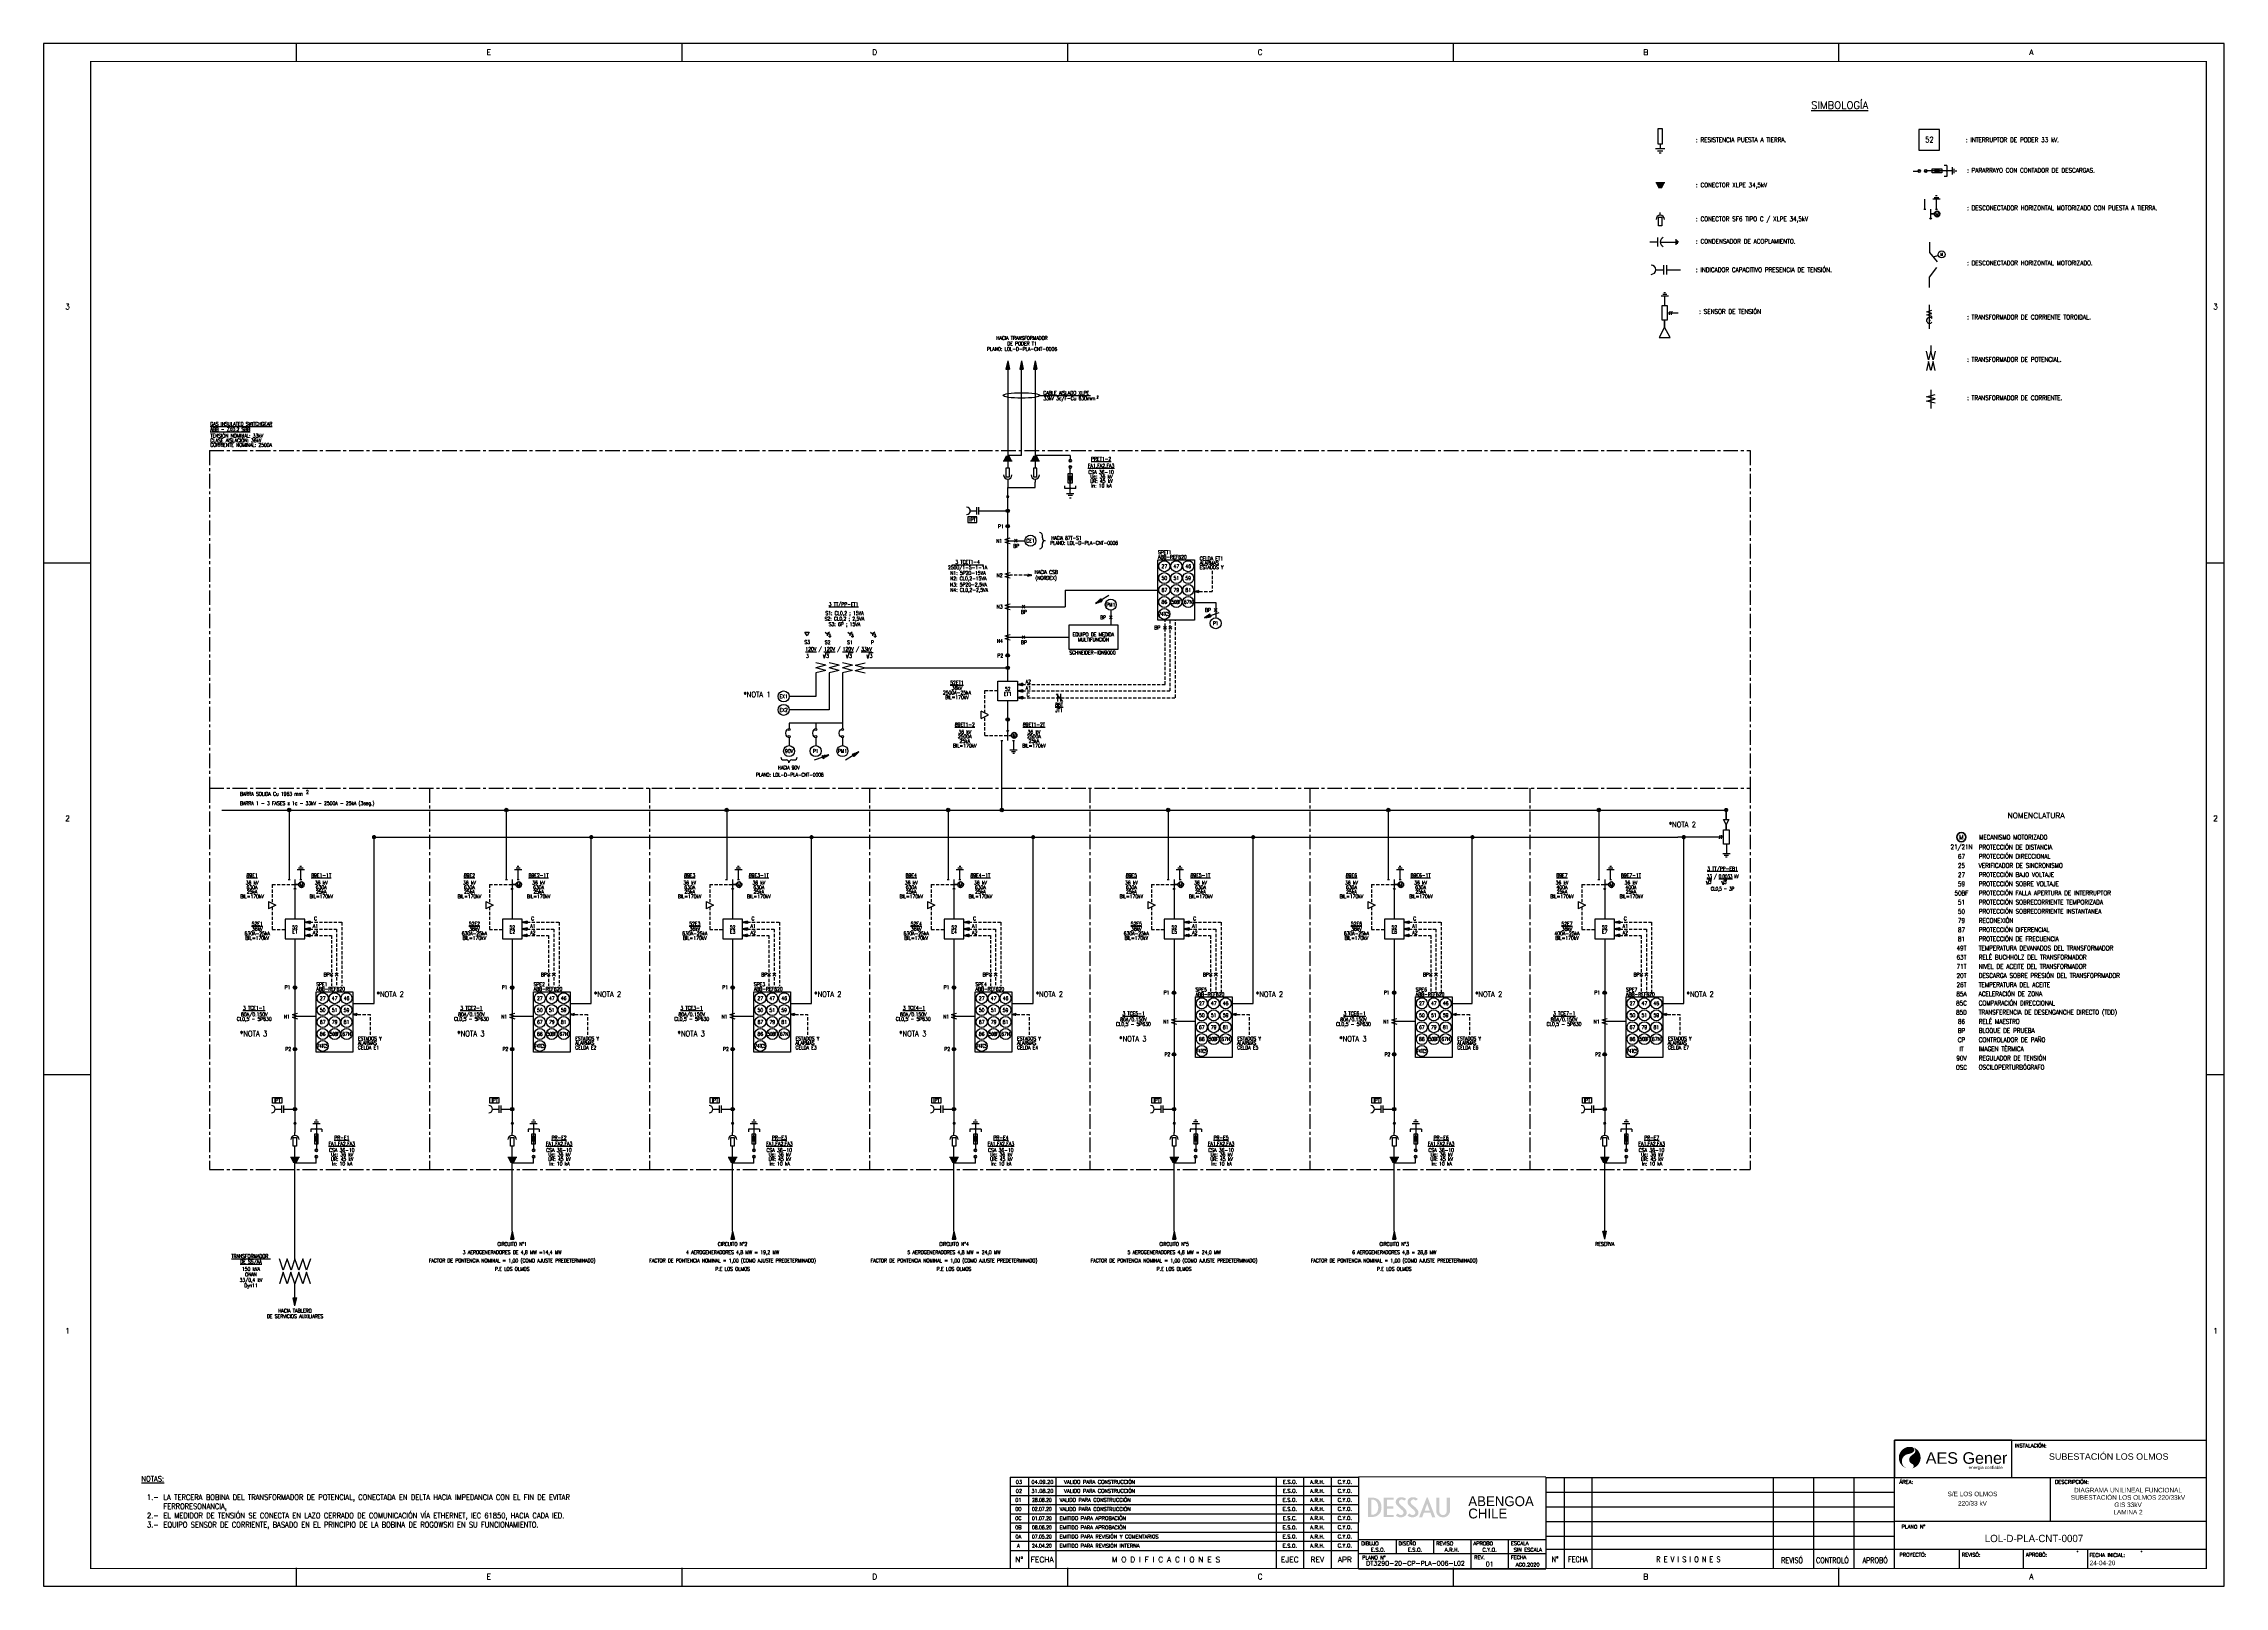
# Paper-space layout 'GIS 33kV' of a CAD drawing. Header units: millimetres. Extents: x -224 to 965, y -144 to 697.
# The model-space entities are those that its viewports show. They can reach past a viewport. Long polylines and large blocks are cut down to what shows.
import ezdxf
from ezdxf.enums import TextEntityAlignment as Align

# ---------------------------------------------------------------- set-up
doc = ezdxf.new("R2010")
doc.units = ezdxf.units.MM
doc.linetypes.add('CENTER', pattern=[50.8, 31.75, -6.35, 6.35, -6.35])
doc.linetypes.add('HIDDEN', pattern=[0.375, 0.25, -0.125])
for name, color, linetype in [('01-Formato', 4, 'Continuous'), ('02 TITULOS', 3, 'Continuous'), ('02TEXTOS', 3, 'Continuous'), ('03 TEXTOS', 7, 'Continuous'), ('04FORMATO', 2, 'Continuous'), ('05TITULOS', 7, 'Continuous'), ('08VENTANA PS', 31, 'Continuous'), ('5', 5, 'Continuous'), ('Cable', 1, 'Continuous'), ('DATOS', 3, 'Continuous'), ('E-Nivel-066Kv', 52, 'Continuous'), ('E-Nivel-220Kv', 84, 'Continuous'), ('EL-Simbolos', 3, 'Continuous'), ('SEÑAL', 1, 'HIDDEN'), ('T-Perímetros', 7, 'Continuous'), ('TEXTO 1', 1, 'Continuous')]:
    doc.layers.add(name, color=color, linetype=linetype)
for name, color, linetype, lineweight in [('144', 144, 'Continuous', 25), ('168', 168, 'Continuous', 25), ('72', 72, 'Continuous', 25), ('86', 86, 'Continuous', 25), ('E_TIP', 3, 'Continuous', 35), ('EL-Nivel-220Kv', 84, 'Continuous', 60)]:
    doc.layers.add(name, color=color, linetype=linetype, lineweight=lineweight)
doc.layers.get('08VENTANA PS').off()
doc.styles.add('ABENGOA', font='', dxfattribs={"height": 24})
doc.styles.add('ABENGOA TXT', font='romans')
doc.styles.add('ARIAL', font='arial.ttf', dxfattribs={"width": 0.9, "height": 600})
doc.styles.add('CODIGO', font='arial.ttf')
doc.styles.add('ROMANS', font='romans.shx', dxfattribs={"width": 0.8, "height": 2})
doc.styles.get('ABENGOA').set_extended_font_data('HandelGothic BT')

# ---------------------------------------------------------------- blocks, each defined once
blk = doc.blocks.new('ROTULO_TRANSELEC')
at = {"layer": '144'}
blk.add_hatch(color=256, dxfattribs=at).paths.add_polyline_path([(-156, 61.6, 0.254381), (-159.7, 66, -0.547544), (-159.8, 62.4, 0.041475), (-161.3, 61.2, 0.808546), (-157.8, 58.5, 0.244479)])
at = {"layer": '168'}
blk.add_hatch(color=168, dxfattribs=at).paths.add_polyline_path([(-156, 61.6, -0.244479), (-157.8, 58.5, -0.808546), (-161.3, 61.2, 0.587605), (-160.4, 57, -0.715909), (-160.6, 54.6, 0.412336)])
at = {"layer": '72'}
blk.add_hatch(color=72, dxfattribs=at).paths.add_polyline_path([(-159.3, 64.7, 0.352927), (-160.5, 66.2, 0.723045), (-166.3, 56.5, -0.533469), (-164.6, 62.8, -0.065321), (-161.9, 63.4, 0.077008), (-160.5, 63.6, 0.287326)])
at = {"layer": '86'}
blk.add_hatch(color=86, dxfattribs=at).paths.add_polyline_path([(-162.7, 62.4, 0.095661), (-160.2, 63.3, 0.288042), (-159.3, 64.7, -0.287326), (-160.5, 63.6, -0.077008), (-161.9, 63.4, 0.065321), (-164.6, 62.8, 0.533469), (-166.3, 56.5, 0.141379), (-163.6, 54.7, -0.770818)])
at = {"color": 5}
for p, q in [((-170.2, 0.2), (-170.2, 70)), ((-170.2, 70), (-0.4, 70)), ((-360.2, 49.7), (-0.4, 49.7)), ((-360.2, 49.7), (-360.2, 0)), ((-85.2, 49.7), (-85.2, 25.8)), ((-170.2, 25.8), (-0.4, 25.8)), ((-360.2, 10.5), (-170.2, 10.5)), ((-170.2, 10.5), (-0.4, 10.5))]:
    blk.add_line(p, q, dxfattribs=at)
at = {"color": 1}
for p, q in [((-350.2, 49.7), (-350.2, 0)), ((-335.2, 49.7), (-335.2, 0)), ((-236.2, 49.7), (-236.2, 0)), ((-214.2, 49.7), (-214.2, 0)), ((-192.2, 49.7), (-192.2, 0)), ((-360.2, 41.7), (-170.2, 41.7)), ((-360.2, 33.7), (-170.2, 33.7)), ((-360.2, 25.7), (-170.2, 25.7)), ((-360.2, 17.7), (-170.2, 17.7))]:
    blk.add_line(p, q, dxfattribs=at)
at = {"color": 4}
for p, q in [((-134.9, 10), (-134.9, 0)), ((-99.9, 10), (-99.9, 0)), ((-64.9, 10), (-64.9, 0))]:
    blk.add_line(p, q, dxfattribs=at)
at = {"color": 5}
blk.add_lwpolyline([(-170.2, 49.7), (-106.1, 49.7), (-106.1, 70), (-170.2, 70)], close=True, dxfattribs=at)
at = {"color": 4}
for p in [(-70.4, 9.2), (-35.4, 9.2)]:
    blk.add_point(p, dxfattribs=at)
at = {"color": 70, "style": 'ABENGOA TXT'}
for s, p in [('INSTALACIÓN:', (-104.5, 66)), ('ÁREA:', (-167.4, 46.2)), ('DESCRIPCIÓN:', (-82.6, 46.2)), ('PLANO N°', (-166.2, 21.8)), ('PROYECTÓ:', (-167.4, 6.5)), ('REVISÓ:', (-133.4, 6.5)), ('APROBÓ:', (-98.5, 6.5)), ('FECHA INICIAL:', (-63.8, 6.3))]:
    blk.add_text(s, height=2, dxfattribs=at).set_placement(p)
at = {"color": 4, "style": 'ABENGOA TXT', "width": 0.85}
for s, p in [('N%%D', (-355.2, 5)), ('FECHA', (-342.7, 5)), ('R E V I S I O N E S', (-282.5, 5)), ('REVISÓ', (-226, 5)), ('CONTROLÓ', (-204, 5)), ('APROBÓ', (-180.7, 5))]:
    blk.add_text(s, height=3, dxfattribs=at).set_placement(p, align=Align.MIDDLE)
at = {"color": 5, "style": 'CODIGO', "flags": 8}
for tag, p in [('INSTALACIÓN1', (-53.3, 59.3)), ('INSTALACIÓN2', (-53.3, 53.3))]:
    blk.add_attdef(tag, text='', height=3.5, dxfattribs=at).set_placement(p, align=Align.CENTER)
at = {"color": 70, "style": 'ABENGOA TXT', "flags": 8}
for tag, p in [('4', (-357.3, 44.5)), ('3', (-357.3, 36.5)), ('FECH4', (-349.6, 44.5)), ('FECH3', (-349.6, 36.5)), ('N.APELLIDO', (-232.1, 44.1)), ('N.APELLIDO', (-232.1, 36.1)), ('N.APELLIDO', (-210.1, 44.1)), ('N.APELLIDO', (-210.1, 36.1)), ('N.APELLIDO', (-188.5, 44.1)), ('N.APELLIDO', (-188.5, 36.1)), ('2', (-357.3, 28.8)), ('FECH2', (-349.6, 28.8)), ('N.APELLIDO', (-232.1, 28.1)), ('N.APELLIDO', (-210.1, 28.1)), ('N.APELLIDO', (-188.5, 28.1)), ('0', (-357.3, 12.9)), ('1', (-357.3, 20.9)), ('FECH1', (-349.6, 20.9)), ('FECH0', (-349.6, 12.9)), ('N.APELLIDO', (-232.1, 20.1)), ('N.APELLIDO', (-232.1, 12.9)), ('N.APELLIDO', (-210.1, 20.1)), ('N.APELLIDO', (-210.1, 12.9)), ('N.APELLIDO', (-188.5, 20.1)), ('N.APELLIDO', (-188.5, 12.9))]:
    blk.add_attdef(tag, p, '', height=2, dxfattribs=at)
at = {"color": 70, "style": 'ABENGOA TXT', "width": 0.8, "flags": 8}
for tag, p in [('REV4', (-329.6, 44.5)), ('REV3', (-329.6, 36.5)), ('REV2', (-329.6, 28.8)), ('REV1', (-329.6, 20.9)), ('REV0', (-329.6, 12.9))]:
    blk.add_attdef(tag, p, '', height=2, dxfattribs=at)
at = {"layer": '02 TITULOS', "color": 5, "style": 'CODIGO', "flags": 8}
for tag, p in [('AREA-1', (-127.6, 39.4)), ('AREA-2', (-127.6, 34.3)), ('DESC-1', (-42.8, 41.5)), ('DESC-2', (-42.8, 37.5)), ('DESC-3', (-42.8, 33.5)), ('AREA-3', (-127.6, 29.3)), ('DESC-4', (-42.8, 29.4))]:
    blk.add_attdef(tag, text='', height=2.5, dxfattribs=at).set_placement(p, align=Align.CENTER)
for tag, p in [('N.APELLIDO', (-167.4, 1.9)), ('N.APELLIDO', (-132.4, 1.9)), ('N.APELLIDO', (-98.6, 1.9)), ('DD/MM/AA', (-63.7, 1.7))]:
    blk.add_attdef(tag, p, '', height=2.5, dxfattribs=at)
at = {"layer": '05TITULOS', "style": 'CODIGO', "width": 0.95, "flags": 8}
blk.add_attdef('PPPPPPP-CCC-', text='', height=4, dxfattribs=at).set_placement((-128.8, 14.4), align=Align.RIGHT)
at = {"layer": '05TITULOS', "style": 'CODIGO', "flags": 8}
blk.add_attdef('IIIIIII-AA-EE-TTTT-VBBBBYY/HH-NNN-LLLLZ-RR', (-128.9, 14.3), '', height=4, dxfattribs=at)
at = {"layer": '144', "style": 'ARIAL'}
blk.add_text('energia confiable', height=1.75, dxfattribs=at).set_placement((-129.7, 54.2))
at = {"layer": '168', "style": 'ARIAL'}
blk.add_text('AES Gener', height=6.3, dxfattribs=at).set_placement((-153.1, 57.1))
blk = doc.blocks.new('A$C3669650E')
at = {"layer": '04FORMATO'}
h = blk.add_hatch(color=146, dxfattribs=at)
h.paths.add_polyline_path([(-52.2, 38.8), (-54, 38.8), (-54, 31, -0.880279), (-58, 31), (-58, 38.8), (-59.7, 38.8), (-59.7, 30.9, 0.783644), (-52.2, 30.9)])
h.paths.add_polyline_path([(-64.4, 39), (-64.8, 39), (-69, 28.1), (-67.3, 28.1), (-66.4, 30.5), (-64.6, 30.5), (-62.8, 30.5), (-61.9, 28.1), (-60.2, 28.1)])
h.paths.add_polyline_path([(-64.6, 35.4), (-66, 31.6), (-64.6, 31.6), (-63.2, 31.6)], flags=16)
h.paths.add_polyline_path([(-72.5, 34.6, -0.089411), (-73.4, 35.5, -0.239064), (-73.6, 36.7, -0.5955), (-70.8, 37.1), (-69.7, 38, 0.167654), (-71.5, 38.9, 0.100959), (-73.3, 38.9, 0.19216), (-75.1, 37.5, 0.290256), (-74.7, 34.6), (-71.5, 31.6, -0.514276), (-71.8, 29.4, -0.306534), (-73.9, 29.8), (-74.3, 30.1), (-75.4, 29.1, 0.180503), (-72.7, 28, 0.177751), (-70.1, 28.9, 0.355485), (-69.6, 31.7, 0.108875)])
h.paths.add_polyline_path([(-78.2, 29.4, -0.306534), (-80.3, 29.8), (-80.7, 30.1), (-81.8, 29.1, 0.180503), (-79.1, 28, 0.177751), (-76.5, 28.9, 0.355485), (-76, 31.7, 0.108875), (-78.9, 34.6, -0.089411), (-79.7, 35.5, -0.239064), (-80, 36.7, -0.5955), (-77.2, 37.1), (-76.1, 38, 0.167654), (-77.9, 38.9, 0.100959), (-79.6, 38.9, 0.19216), (-81.5, 37.5, 0.290256), (-81.1, 34.6), (-77.9, 31.6, -0.514276)])
h.paths.add_polyline_path([(-86.6, 29.3), (-86.6, 32.8), (-83.1, 32.8), (-83.1, 34), (-86.6, 34), (-86.6, 37.6), (-82.9, 37.6), (-82.9, 38.8), (-88.3, 38.8), (-88.3, 28.2), (-82.8, 28.2), (-82.8, 29.3)])
h.paths.add_polyline_path([(-89.6, 34.6, 0.203553), (-91.5, 37.9, 0.104666), (-93.8, 38.7), (-96.8, 38.8), (-96.8, 28.2), (-94.6, 28.2, 0.282999), (-90.1, 30.7, 0.146791)])
h.paths.add_polyline_path([(-91.7, 31.3, -0.269615), (-94.2, 29.4), (-95.1, 29.4), (-95.1, 37.7, -0.107187), (-93.8, 37.6, -0.25593), (-91.7, 35.7, -0.193099)], flags=16)
at = {"color": 1}
for p, q in [((-292, 49.9), (-292, 0)), ((-292, 49.9), (-101.9, 49.9)), ((-282, 49.9), (-282, 0)), ((-267, 49.9), (-267, 0)), ((-147, 49.9), (-147, 0)), ((-132, 49.9), (-132, 0)), ((-117, 49.9), (-117, 0)), ((-292, 45), (-101.9, 45)), ((-292, 40), (-101.9, 40)), ((-292, 35), (-101.9, 35)), ((-292, 30), (-101.9, 30)), ((-292, 25), (-101.9, 25)), ((-292, 20), (-102, 20)), ((-292, 15), (-102, 15))]:
    blk.add_line(p, q, dxfattribs=at)
at = {"color": 30}
blk.add_line((-292, 10), (-102, 10), dxfattribs=at)
at = {"layer": '04FORMATO', "color": 5}
for p, q in [((-102, 0), (-101.9, 50.1)), ((0.1, 49.9), (-101.9, 50.1)), ((0.1, 49.9), (0, 0)), ((0, 15.7), (-102, 15.7)), ((-81.6, 15.7), (-81.6, 8.1)), ((-61.2, 15.7), (-61.2, 8.1)), ((-40.8, 15.7), (-40.8, 0)), ((-20.4, 15.7), (-20.4, 0)), ((0, 8.1), (-102, 8.1)), ((-102, 0), (0, 0))]:
    blk.add_line(p, q, dxfattribs=at)
at = {"color": 94, "style": 'ROMANS'}
for s, p in [('N%%D', (-287, 5)), ('FECHA', (-274.5, 5)), ('M O D I F I C A C I O N E S', (-207, 5)), ('EJEC', (-139.5, 5)), ('REV', (-124.5, 5)), ('APR', (-109.5, 5))]:
    blk.add_text(s, height=3, dxfattribs=at).set_placement(p, align=Align.MIDDLE)
at = {"layer": '02 TITULOS', "style": 'ABENGOA TXT', "flags": 8}
for tag, p in [('REV6', (-287.5, 37.5)), ('EJEC6', (-139.5, 37.5)), ('REV6', (-124.5, 37.5)), ('APR6', (-109.5, 37.5)), ('REV5', (-287.5, 32.5)), ('REV4', (-287.5, 27.5)), ('EJEC5', (-139.5, 32.5)), ('EJEC4', (-139.5, 27.5)), ('REV5', (-124.5, 32.6)), ('REV4', (-124.5, 27.6)), ('APR5', (-109.5, 32.6)), ('APR4', (-109.5, 27.6)), ('REV3', (-287.5, 22.5)), ('REV2', (-287.5, 17.5)), ('REV1', (-287.5, 12.5)), ('EJEC3', (-139.5, 22.5)), ('EJEC2', (-139.5, 17.5)), ('EJEC1', (-139.5, 12.5)), ('REV3', (-124.5, 22.6)), ('REV2', (-124.5, 17.5)), ('REV1', (-124.5, 12.6)), ('APR3', (-109.5, 22.6)), ('APR2', (-109.5, 17.5)), ('APR1', (-109.5, 12.6))]:
    blk.add_attdef(tag, text='', height=2, dxfattribs=at).set_placement(p, align=Align.MIDDLE_CENTER)
at = {"layer": '02 TITULOS', "style": 'ABENGOA TXT', "width": 0.85, "flags": 8}
for tag, p in [('FECHA6', (-274.8, 37.5)), ('FECHA5', (-274.8, 32.5)), ('FECHA4', (-274.8, 27.5)), ('FECHA3', (-274.8, 22.5)), ('FECHA2', (-274.8, 17.5)), ('FECHA1', (-274.8, 12.5))]:
    blk.add_attdef(tag, text='', height=2, dxfattribs=at).set_placement(p, align=Align.MIDDLE_CENTER)
at = {"layer": '02 TITULOS', "style": 'ABENGOA TXT', "flags": 8}
for tag, p in [('MOD6', (-265, 37.5)), ('MOD5', (-265, 32.5)), ('MOD4', (-265, 27.5)), ('MOD3', (-265, 22.5)), ('MOD2', (-265, 17.5)), ('MOD1', (-265, 12.5))]:
    blk.add_attdef(tag, text='', height=2, dxfattribs=at).set_placement(p, align=Align.MIDDLE_LEFT)
at = {"layer": '04FORMATO', "color": 20, "true_color": 0xeb420a, "style": 'ABENGOA'}
blk.add_text('ABENGOA', height=5.4, dxfattribs=at).set_placement((-42.2, 34.1))
at = {"layer": '04FORMATO', "color": 9, "true_color": 0xc0c0c0, "style": 'ABENGOA'}
blk.add_text('CHILE', height=5.4, dxfattribs=at).set_placement((-42.2, 27.4))
at = {"layer": '04FORMATO', "color": 7, "style": 'ROMANS'}
for s, p in [('DIBUJO', (-100.5, 12.8)), ('DISEÑO', (-80.3, 12.8)), ('REVISO', (-59.7, 12.8)), ('APROBO', (-39.4, 12.8)), ('ESCALA', (-19, 12.9)), ('PLANO N%%D', (-100.1, 5.1)), ('REV.', (-39, 5.2)), ('FECHA', (-19, 5.2))]:
    blk.add_text(s, height=2, dxfattribs=at).set_placement(p)
for tag, height, p in [('D', 2, (-91.5, 9.3)), ('D', 2, (-71.4, 9.3)), ('P', 2.5, (-71, 1.7)), ('R', 2, (-51.2, 9.3)), ('A', 2, (-30.6, 9.3)), ('M', 2.5, (-30.5, 1.3)), ('E', 2, (-9.8, 9.2)), ('F', 2, (-9.8, 1.2))]:
    blk.add_attdef(tag, text='', height=height, dxfattribs=at).set_placement(p, align=Align.CENTER)
blk = doc.blocks.new('A$C71538159')
at = {"color": 1}
for p, q in [((-648.5, 597.3), (-648.5, 587.3)), ((-438.2, 597.3), (-438.2, 587.3)), ((-228, 597.3), (-228, 587.3)), ((-17.7, 597.3), (-17.7, 587.3)), ((192.5, 597.3), (192.5, 587.3)), ((-786.2, 314.3), (-760.2, 314.3)), ((392.8, 314.3), (402.8, 314.3)), ((-786.2, 35.3), (-760.2, 35.3)), ((392.8, 35.3), (402.8, 35.3)), ((-648.5, -233.7), (-648.5, -243.7)), ((-438.2, -233.7), (-438.2, -243.7)), ((-228, -233.7), (-228, -243.7)), ((-17.7, -233.7), (-17.7, -243.7)), ((192.5, -233.7), (192.5, -243.7))]:
    blk.add_line(p, q, dxfattribs=at)
blk.add_lwpolyline([(-786.2, -243.7), (402.8, -243.7), (402.8, 597.3), (-786.2, 597.3)], close=True, dxfattribs=at)
at = {"color": 5, "const_width": 0.6}
blk.add_lwpolyline([(393, 587.5), (-760.5, 587.5), (-760.5, -234), (393, -234)], close=True, dxfattribs=at)
at = {"color": 7, "style": 'ABENGOA TXT'}
for s, p in [('E', (-543.4, 591.1)), ('D', (-333.1, 591.1)), ('C', (-122.9, 591.1)), ('B', (87.4, 591.1)), ('A', (297.6, 591.1)), ('3', (-773.1, 452.4)), ('3', (398, 452.4)), ('2', (-773.1, 173.4)), ('2', (398, 173.4)), ('1', (-773.1, -105.9)), ('1', (398, -105.9)), ('E', (-543.4, -239.9)), ('D', (-333.1, -239.9)), ('C', (-122.9, -239.9)), ('B', (87.4, -239.9)), ('A', (297.6, -239.9))]:
    blk.add_text(s, height=3, dxfattribs=at).set_placement(p, align=Align.CENTER)
blk = doc.blocks.new('InterruptorUni')
blk.add_lwpolyline([(-7.7, -7.9), (7.3, -7.9), (7.3, 7.1), (-7.7, 7.1)], close=True)
blk = doc.blocks.new('DescsinptUni')
blk.add_line((0, 0), (3.9, 10))
blk = doc.blocks.new('Flecha')
blk.add_hatch(color=256).paths.add_polyline_path([(0, 1.66), (-0.36, 0), (0.36, 0)])
for p, q in [((0, 1.66), (-0.36, 0)), ((-0.36, 0), (0.36, 0)), ((0, 1.66), (0.36, 0))]:
    blk.add_line(p, q)

msp = doc.modelspace()

# ---------------------------------------------------------------- hatches: boundary and pattern name
at = {"linetype": 'HIDDEN', "ltscale": 2.5}
for points in [[(237743.8, 102393.7), (237741.6, 102393.2), (237741.6, 102394.1)], [(237743.8, 102393.7), (237741.6, 102393.2), (237741.6, 102394.1)], [(237832.6, 102384.8), (237834.7, 102385.3), (237834.7, 102384.3)], [(237736, 102334.1), (237738.9, 102334.7), (237738.9, 102333.5)], [(237736, 102330.6), (237738.9, 102331.2), (237738.9, 102330)], [(237736, 102326.9), (237738.9, 102327.6), (237738.9, 102326.3)], [(237347.5, 102204.5), (237350.3, 102203.9), (237350.3, 102205.1)], [(237347.5, 102200.8), (237350.3, 102200.2), (237350.3, 102201.5)], [(237347.5, 102197.3), (237350.3, 102196.7), (237350.3, 102197.9)], [(237465.9, 102204.5), (237468.7, 102203.9), (237468.7, 102205.1)], [(237465.9, 102200.8), (237468.7, 102200.2), (237468.7, 102201.5)], [(237465.9, 102197.3), (237468.7, 102196.7), (237468.7, 102197.9)], [(237586, 102204.5), (237588.9, 102203.9), (237588.9, 102205.1)], [(237586, 102200.8), (237588.9, 102200.2), (237588.9, 102201.5)], [(237586, 102197.3), (237588.9, 102196.7), (237588.9, 102197.9)], [(237706.8, 102204.5), (237709.6, 102203.9), (237709.6, 102205.1)], [(237706.8, 102200.8), (237709.6, 102200.2), (237709.6, 102201.5)], [(237706.8, 102197.3), (237709.6, 102196.7), (237709.6, 102197.9)], [(237826.8, 102204.5), (237829.6, 102203.9), (237829.6, 102205.1)], [(237826.8, 102200.8), (237829.6, 102200.2), (237829.6, 102201.5)], [(237826.8, 102197.3), (237829.6, 102196.7), (237829.6, 102197.9)], [(237946.8, 102204.5), (237949.6, 102203.9), (237949.6, 102205.1)], [(237946.8, 102200.8), (237949.6, 102200.2), (237949.6, 102201.5)], [(237946.8, 102197.3), (237949.6, 102196.7), (237949.6, 102197.9)], [(238061.6, 102204.5), (238064.4, 102203.9), (238064.4, 102205.1)], [(238061.6, 102200.8), (238064.4, 102200.2), (238064.4, 102201.5)], [(238061.6, 102197.3), (238064.4, 102196.7), (238064.4, 102197.9)], [(237373.7, 102154.3), (237375.8, 102153.8), (237375.8, 102154.7)], [(237492.1, 102154.3), (237494.3, 102153.8), (237494.3, 102154.7)], [(237492.1, 102154.3), (237494.3, 102153.8), (237494.3, 102154.7)], [(237612.3, 102154.3), (237614.4, 102153.8), (237614.4, 102154.7)], [(237612.3, 102154.3), (237614.4, 102153.8), (237614.4, 102154.7)], [(237733, 102154.3), (237735.2, 102153.8), (237735.2, 102154.7)], [(237733, 102154.3), (237735.2, 102153.8), (237735.2, 102154.7)], [(237853, 102154.3), (237855.2, 102153.8), (237855.2, 102154.7)], [(237973, 102154.3), (237975.2, 102153.8), (237975.2, 102154.7)], [(238087.8, 102154.3), (238089.9, 102153.8), (238089.9, 102154.7)]]:
    msp.add_hatch(color=1, dxfattribs=at).paths.add_polyline_path(points)
at = {"layer": 'EL-Simbolos'}
h = msp.add_hatch(color=256, dxfattribs=at)
h.dxf.hatch_style = 1
h.paths.add_polyline_path([(237731.6, 102458.9), (237729.7, 102458.9), (237728.2, 102455.9), (237733.1, 102455.9)])
h = msp.add_hatch(color=256, dxfattribs=at)
h.dxf.hatch_style = 1
h.paths.add_polyline_path([(237746.6, 102458.9), (237744.7, 102458.9), (237743.2, 102455.9), (237748.1, 102455.9)])
for points in [[(237764.8, 102444.3), (237765.5, 102447.5), (237764.1, 102447.5)], [(237353.8, 102088.5), (237354.5, 102085.3), (237353.1, 102085.3)], [(237472.2, 102088.5), (237472.9, 102085.3), (237471.5, 102085.3)], [(237592.3, 102088.5), (237593, 102085.3), (237591.6, 102085.3)], [(237713.1, 102088.5), (237713.8, 102085.3), (237712.4, 102085.3)], [(237833.2, 102088.5), (237833.9, 102085.3), (237832.5, 102085.3)], [(237953.2, 102088.5), (237953.9, 102085.3), (237952.5, 102085.3)], [(238067.9, 102088.5), (238068.7, 102085.3), (238067.3, 102085.3)]]:
    msp.add_hatch(color=256, dxfattribs=at).paths.add_polyline_path(points)
h = msp.add_hatch(color=256, dxfattribs=at)
h.dxf.hatch_style = 1
edge = h.paths.add_edge_path()
edge.add_arc((237730.7, 102436.5), 0.886, -180, 180, ccw=False)
h = msp.add_hatch(color=256, dxfattribs=at)
h.dxf.hatch_style = 1
h.paths.add_polyline_path([(237729.7, 102428.8), (237731.6, 102428.8, -1)])
h.paths.add_polyline_path([(237731.6, 102428.8), (237729.7, 102428.8, -1)])
h = msp.add_hatch(color=256, dxfattribs=at)
h.dxf.hatch_style = 1
h.paths.add_polyline_path([(237729.7, 102420.4), (237731.6, 102420.4, -1)])
h.paths.add_polyline_path([(237731.6, 102420.4), (237729.7, 102420.4, -1)])
h = msp.add_hatch(color=256, dxfattribs=at)
h.dxf.hatch_style = 1
h.paths.add_polyline_path([(237729.7, 102350), (237731.6, 102350, -1)])
h.paths.add_polyline_path([(237731.6, 102350), (237729.7, 102350, -1)])
h = msp.add_hatch(color=256, dxfattribs=at)
h.dxf.hatch_style = 1
h.paths.add_polyline_path([(237729.7, 102343.2), (237731.6, 102343.2, -1)])
h.paths.add_polyline_path([(237731.6, 102343.2), (237729.7, 102343.2, -1)])
h = msp.add_hatch(color=256, dxfattribs=at)
h.dxf.hatch_style = 1
h.paths.add_polyline_path([(237729.7, 102315), (237731.6, 102315, -1)])
h.paths.add_polyline_path([(237731.6, 102315), (237729.7, 102315, -1)])
h = msp.add_hatch(color=256, dxfattribs=at)
h.dxf.hatch_style = 1
h.paths.add_polyline_path([(237337.9, 102265.7), (237339.8, 102265.7, 1)])
h.paths.add_polyline_path([(237339.8, 102265.7), (237337.9, 102265.7, 1)])
h = msp.add_hatch(color=256, dxfattribs=at)
h.dxf.hatch_style = 1
h.paths.add_polyline_path([(237456.4, 102265.7), (237458.3, 102265.7, 1)])
h.paths.add_polyline_path([(237458.3, 102265.7), (237456.4, 102265.7, 1)])
h = msp.add_hatch(color=256, dxfattribs=at)
h.dxf.hatch_style = 1
h.paths.add_polyline_path([(237576.5, 102265.7), (237578.4, 102265.7, 1)])
h.paths.add_polyline_path([(237578.4, 102265.7), (237576.5, 102265.7, 1)])
h = msp.add_hatch(color=256, dxfattribs=at)
h.dxf.hatch_style = 1
h.paths.add_polyline_path([(237697.3, 102265.7), (237699.2, 102265.7, 1)])
h.paths.add_polyline_path([(237699.2, 102265.7), (237697.3, 102265.7, 1)])
h = msp.add_hatch(color=256, dxfattribs=at)
h.dxf.hatch_style = 1
h.paths.add_polyline_path([(237726.5, 102265.7), (237728.4, 102265.7, 1)])
h.paths.add_polyline_path([(237728.4, 102265.7), (237726.5, 102265.7, 1)])
h = msp.add_hatch(color=256, dxfattribs=at)
h.dxf.hatch_style = 1
h.paths.add_polyline_path([(237817.3, 102265.7), (237819.2, 102265.7, 1)])
h.paths.add_polyline_path([(237819.2, 102265.7), (237817.3, 102265.7, 1)])
h = msp.add_hatch(color=256, dxfattribs=at)
h.dxf.hatch_style = 1
h.paths.add_polyline_path([(237937.3, 102265.7), (237939.2, 102265.7, 1)])
h.paths.add_polyline_path([(237939.2, 102265.7), (237937.3, 102265.7, 1)])
h = msp.add_hatch(color=256, dxfattribs=at)
h.dxf.hatch_style = 1
h.paths.add_polyline_path([(238052, 102265.7), (238054, 102265.7, 1)])
h.paths.add_polyline_path([(238054, 102265.7), (238052, 102265.7, 1)])
h = msp.add_hatch(color=256, dxfattribs=at)
h.dxf.hatch_style = 1
h.paths.add_polyline_path([(237341.1, 102168.9), (237343, 102168.9, 1)])
h.paths.add_polyline_path([(237343, 102168.9), (237341.1, 102168.9, 1)])
h = msp.add_hatch(color=256, dxfattribs=at)
h.dxf.hatch_style = 1
h.paths.add_polyline_path([(237459.6, 102168.9), (237461.5, 102168.9, 1)])
h.paths.add_polyline_path([(237461.5, 102168.9), (237459.6, 102168.9, 1)])
h = msp.add_hatch(color=256, dxfattribs=at)
h.dxf.hatch_style = 1
h.paths.add_polyline_path([(237579.7, 102168.9), (237581.6, 102168.9, 1)])
h.paths.add_polyline_path([(237581.6, 102168.9), (237579.7, 102168.9, 1)])
h = msp.add_hatch(color=256, dxfattribs=at)
h.dxf.hatch_style = 1
h.paths.add_polyline_path([(237700.5, 102168.9), (237702.4, 102168.9, 1)])
h.paths.add_polyline_path([(237702.4, 102168.9), (237700.5, 102168.9, 1)])
h = msp.add_hatch(color=256, dxfattribs=at)
h.dxf.hatch_style = 1
h.paths.add_polyline_path([(237820.5, 102166.1), (237822.4, 102166.1, 1)])
h.paths.add_polyline_path([(237822.4, 102166.1), (237820.5, 102166.1, 1)])
h = msp.add_hatch(color=256, dxfattribs=at)
h.dxf.hatch_style = 1
h.paths.add_polyline_path([(237940.5, 102166.1), (237942.4, 102166.1, 1)])
h.paths.add_polyline_path([(237942.4, 102166.1), (237940.5, 102166.1, 1)])
h = msp.add_hatch(color=256, dxfattribs=at)
h.dxf.hatch_style = 1
h.paths.add_polyline_path([(238055.2, 102166.1), (238057.2, 102166.1, 1)])
h.paths.add_polyline_path([(238057.2, 102166.1), (238055.2, 102166.1, 1)])
h = msp.add_hatch(color=256, dxfattribs=at)
h.dxf.hatch_style = 1
h.paths.add_polyline_path([(237341.1, 102135.3), (237343, 102135.3, 1)])
h.paths.add_polyline_path([(237343, 102135.3), (237341.1, 102135.3, 1)])
h = msp.add_hatch(color=256, dxfattribs=at)
h.dxf.hatch_style = 1
h.paths.add_polyline_path([(237459.6, 102135.3), (237461.5, 102135.3, 1)])
h.paths.add_polyline_path([(237461.5, 102135.3), (237459.6, 102135.3, 1)])
h = msp.add_hatch(color=256, dxfattribs=at)
h.dxf.hatch_style = 1
h.paths.add_polyline_path([(237579.7, 102135.3), (237581.6, 102135.3, 1)])
h.paths.add_polyline_path([(237581.6, 102135.3), (237579.7, 102135.3, 1)])
h = msp.add_hatch(color=256, dxfattribs=at)
h.dxf.hatch_style = 1
h.paths.add_polyline_path([(237700.5, 102135.3), (237702.4, 102135.3, 1)])
h.paths.add_polyline_path([(237702.4, 102135.3), (237700.5, 102135.3, 1)])
h = msp.add_hatch(color=256, dxfattribs=at)
h.dxf.hatch_style = 1
h.paths.add_polyline_path([(237820.5, 102132.5), (237822.4, 102132.5, 1)])
h.paths.add_polyline_path([(237822.4, 102132.5), (237820.5, 102132.5, 1)])
h = msp.add_hatch(color=256, dxfattribs=at)
h.dxf.hatch_style = 1
h.paths.add_polyline_path([(237940.5, 102132.5), (237942.4, 102132.5, 1)])
h.paths.add_polyline_path([(237942.4, 102132.5), (237940.5, 102132.5, 1)])
h = msp.add_hatch(color=256, dxfattribs=at)
h.dxf.hatch_style = 1
h.paths.add_polyline_path([(238055.2, 102132.5), (238057.2, 102132.5, 1)])
h.paths.add_polyline_path([(238057.2, 102132.5), (238055.2, 102132.5, 1)])
h = msp.add_hatch(color=256, dxfattribs=at)
h.dxf.hatch_style = 1
h.paths.add_polyline_path([(237341.1, 102102.6), (237343, 102102.6, 1)])
h.paths.add_polyline_path([(237343, 102102.6), (237341.1, 102102.6, 1)])
h = msp.add_hatch(color=256, dxfattribs=at)
h.dxf.hatch_style = 1
h.paths.add_polyline_path([(237459.6, 102102.6), (237461.5, 102102.6, 1)])
h.paths.add_polyline_path([(237461.5, 102102.6), (237459.6, 102102.6, 1)])
h = msp.add_hatch(color=256, dxfattribs=at)
h.dxf.hatch_style = 1
h.paths.add_polyline_path([(237579.7, 102102.6), (237581.6, 102102.6, 1)])
h.paths.add_polyline_path([(237581.6, 102102.6), (237579.7, 102102.6, 1)])
h = msp.add_hatch(color=256, dxfattribs=at)
h.dxf.hatch_style = 1
h.paths.add_polyline_path([(237700.5, 102102.6), (237702.4, 102102.6, 1)])
h.paths.add_polyline_path([(237702.4, 102102.6), (237700.5, 102102.6, 1)])
h = msp.add_hatch(color=256, dxfattribs=at)
h.dxf.hatch_style = 1
h.paths.add_polyline_path([(237820.5, 102102.6), (237822.4, 102102.6, 1)])
h.paths.add_polyline_path([(237822.4, 102102.6), (237820.5, 102102.6, 1)])
h = msp.add_hatch(color=256, dxfattribs=at)
h.dxf.hatch_style = 1
h.paths.add_polyline_path([(237940.5, 102102.6), (237942.4, 102102.6, 1)])
h.paths.add_polyline_path([(237942.4, 102102.6), (237940.5, 102102.6, 1)])
h = msp.add_hatch(color=256, dxfattribs=at)
h.dxf.hatch_style = 1
h.paths.add_polyline_path([(238055.2, 102102.6), (238057.2, 102102.6, 1)])
h.paths.add_polyline_path([(238057.2, 102102.6), (238055.2, 102102.6, 1)])
h = msp.add_hatch(color=256, dxfattribs=at)
h.dxf.hatch_style = 1
edge = h.paths.add_edge_path()
edge.add_arc((237342.1, 102094.9), 0.886, 180, 540)
h = msp.add_hatch(color=256, dxfattribs=at)
h.dxf.hatch_style = 1
edge = h.paths.add_edge_path()
edge.add_arc((237460.6, 102094.9), 0.886, 180, 540)
h = msp.add_hatch(color=256, dxfattribs=at)
h.dxf.hatch_style = 1
edge = h.paths.add_edge_path()
edge.add_arc((237580.7, 102094.9), 0.886, 180, 540)
h = msp.add_hatch(color=256, dxfattribs=at)
h.dxf.hatch_style = 1
edge = h.paths.add_edge_path()
edge.add_arc((237701.5, 102094.9), 0.886, 180, 540)
h = msp.add_hatch(color=256, dxfattribs=at)
h.dxf.hatch_style = 1
edge = h.paths.add_edge_path()
edge.add_arc((237821.5, 102094.9), 0.886, 180, 540)
h = msp.add_hatch(color=256, dxfattribs=at)
h.dxf.hatch_style = 1
edge = h.paths.add_edge_path()
edge.add_arc((237941.5, 102094.9), 0.886, 180, 540)
h = msp.add_hatch(color=256, dxfattribs=at)
h.dxf.hatch_style = 1
edge = h.paths.add_edge_path()
edge.add_arc((238056.2, 102094.9), 0.886, 180, 540)
h = msp.add_hatch(color=256, dxfattribs=at)
h.dxf.hatch_style = 1
h.paths.add_polyline_path([(237343, 102073.3), (237341.1, 102073.3), (237339.6, 102076.2), (237344.5, 102076.2)])
h = msp.add_hatch(color=256, dxfattribs=at)
h.dxf.hatch_style = 1
h.paths.add_polyline_path([(237461.5, 102073.3), (237459.6, 102073.3), (237458.1, 102076.2), (237463, 102076.2)])
h = msp.add_hatch(color=256, dxfattribs=at)
h.dxf.hatch_style = 1
h.paths.add_polyline_path([(237581.6, 102073.3), (237579.7, 102073.3), (237578.2, 102076.2), (237583.1, 102076.2)])
h = msp.add_hatch(color=256, dxfattribs=at)
h.dxf.hatch_style = 1
h.paths.add_polyline_path([(237702.4, 102073.3), (237700.5, 102073.3), (237699, 102076.2), (237703.9, 102076.2)])
h = msp.add_hatch(color=256, dxfattribs=at)
h.dxf.hatch_style = 1
h.paths.add_polyline_path([(237822.4, 102073.3), (237820.5, 102073.3), (237819, 102076.2), (237823.9, 102076.2)])
h = msp.add_hatch(color=256, dxfattribs=at)
h.dxf.hatch_style = 1
h.paths.add_polyline_path([(237942.4, 102073.3), (237940.5, 102073.3), (237939, 102076.2), (237943.9, 102076.2)])
h = msp.add_hatch(color=256, dxfattribs=at)
h.dxf.hatch_style = 1
h.paths.add_polyline_path([(238057.2, 102073.3), (238055.2, 102073.3), (238053.8, 102076.2), (238058.6, 102076.2)])
at = {"layer": 'SEÑAL', "linetype": 'HIDDEN', "ltscale": 2.5}
for points in [[(237778.7, 102378.3), (237782.1, 102379.5), (237781.3, 102380.8)], [(237837.9, 102370.5), (237841.4, 102371), (237840.9, 102372.4)], [(237633.1, 102295.7), (237629.6, 102295.2), (237630.1, 102293.8)], [(237649.5, 102297.4), (237646.1, 102296.1), (237646.9, 102294.8)]]:
    msp.add_hatch(color=1, dxfattribs=at).paths.add_polyline_path(points)

# ---------------------------------------------------------------- linework, layer by layer
at = {"color": 1, "linetype": 'HIDDEN', "ltscale": 2.5}
for points in [[(237743.8, 102393.7), (237741.6, 102393.2), (237741.6, 102394.1), (237743.8, 102393.7)], [(237741.6, 102393.2), (237743.8, 102393.7), (237741.6, 102394.1), (237741.6, 102393.2)], [(237743.8, 102393.7), (237741.6, 102393.2), (237741.6, 102394.1), (237743.8, 102393.7)], [(237741.6, 102393.2), (237743.8, 102393.7), (237741.6, 102394.1), (237741.6, 102393.2)], [(237832.6, 102384.8), (237834.7, 102385.3), (237834.7, 102384.3), (237832.6, 102384.8)], [(237834.7, 102385.3), (237832.6, 102384.8), (237834.7, 102384.3), (237834.7, 102385.3)], [(237736, 102334.1), (237738.9, 102334.7), (237738.9, 102333.5), (237736, 102334.1)], [(237738.9, 102334.7), (237736, 102334.1), (237738.9, 102333.5), (237738.9, 102334.7)], [(237736, 102330.6), (237738.9, 102331.2), (237738.9, 102330), (237736, 102330.6)], [(237738.9, 102331.2), (237736, 102330.6), (237738.9, 102330), (237738.9, 102331.2)], [(237736, 102326.9), (237738.9, 102327.6), (237738.9, 102326.3), (237736, 102326.9)], [(237738.9, 102327.6), (237736, 102326.9), (237738.9, 102326.3), (237738.9, 102327.6)], [(237347.5, 102204.5), (237350.3, 102203.9), (237350.3, 102205.1), (237347.5, 102204.5)], [(237350.3, 102203.9), (237347.5, 102204.5), (237350.3, 102205.1), (237350.3, 102203.9)], [(237347.5, 102200.8), (237350.3, 102200.2), (237350.3, 102201.5), (237347.5, 102200.8)], [(237350.3, 102200.2), (237347.5, 102200.8), (237350.3, 102201.5), (237350.3, 102200.2)], [(237347.5, 102197.3), (237350.3, 102196.7), (237350.3, 102197.9), (237347.5, 102197.3)], [(237350.3, 102196.7), (237347.5, 102197.3), (237350.3, 102197.9), (237350.3, 102196.7)], [(237465.9, 102204.5), (237468.7, 102203.9), (237468.7, 102205.1), (237465.9, 102204.5)], [(237468.7, 102203.9), (237465.9, 102204.5), (237468.7, 102205.1), (237468.7, 102203.9)], [(237465.9, 102200.8), (237468.7, 102200.2), (237468.7, 102201.5), (237465.9, 102200.8)], [(237468.7, 102200.2), (237465.9, 102200.8), (237468.7, 102201.5), (237468.7, 102200.2)], [(237465.9, 102197.3), (237468.7, 102196.7), (237468.7, 102197.9), (237465.9, 102197.3)], [(237468.7, 102196.7), (237465.9, 102197.3), (237468.7, 102197.9), (237468.7, 102196.7)], [(237586, 102204.5), (237588.9, 102203.9), (237588.9, 102205.1), (237586, 102204.5)], [(237588.9, 102203.9), (237586, 102204.5), (237588.9, 102205.1), (237588.9, 102203.9)], [(237586, 102200.8), (237588.9, 102200.2), (237588.9, 102201.5), (237586, 102200.8)], [(237588.9, 102200.2), (237586, 102200.8), (237588.9, 102201.5), (237588.9, 102200.2)], [(237586, 102197.3), (237588.9, 102196.7), (237588.9, 102197.9), (237586, 102197.3)], [(237588.9, 102196.7), (237586, 102197.3), (237588.9, 102197.9), (237588.9, 102196.7)], [(237706.8, 102204.5), (237709.6, 102203.9), (237709.6, 102205.1), (237706.8, 102204.5)], [(237709.6, 102203.9), (237706.8, 102204.5), (237709.6, 102205.1), (237709.6, 102203.9)], [(237706.8, 102200.8), (237709.6, 102200.2), (237709.6, 102201.5), (237706.8, 102200.8)], [(237709.6, 102200.2), (237706.8, 102200.8), (237709.6, 102201.5), (237709.6, 102200.2)], [(237706.8, 102197.3), (237709.6, 102196.7), (237709.6, 102197.9), (237706.8, 102197.3)], [(237709.6, 102196.7), (237706.8, 102197.3), (237709.6, 102197.9), (237709.6, 102196.7)], [(237826.8, 102204.5), (237829.6, 102203.9), (237829.6, 102205.1), (237826.8, 102204.5)], [(237829.6, 102203.9), (237826.8, 102204.5), (237829.6, 102205.1), (237829.6, 102203.9)], [(237826.8, 102200.8), (237829.6, 102200.2), (237829.6, 102201.5), (237826.8, 102200.8)], [(237829.6, 102200.2), (237826.8, 102200.8), (237829.6, 102201.5), (237829.6, 102200.2)], [(237826.8, 102197.3), (237829.6, 102196.7), (237829.6, 102197.9), (237826.8, 102197.3)], [(237829.6, 102196.7), (237826.8, 102197.3), (237829.6, 102197.9), (237829.6, 102196.7)], [(237946.8, 102204.5), (237949.6, 102203.9), (237949.6, 102205.1), (237946.8, 102204.5)], [(237949.6, 102203.9), (237946.8, 102204.5), (237949.6, 102205.1), (237949.6, 102203.9)], [(237946.8, 102200.8), (237949.6, 102200.2), (237949.6, 102201.5), (237946.8, 102200.8)], [(237949.6, 102200.2), (237946.8, 102200.8), (237949.6, 102201.5), (237949.6, 102200.2)], [(237946.8, 102197.3), (237949.6, 102196.7), (237949.6, 102197.9), (237946.8, 102197.3)], [(237949.6, 102196.7), (237946.8, 102197.3), (237949.6, 102197.9), (237949.6, 102196.7)], [(238061.6, 102204.5), (238064.4, 102203.9), (238064.4, 102205.1), (238061.6, 102204.5)], [(238064.4, 102203.9), (238061.6, 102204.5), (238064.4, 102205.1), (238064.4, 102203.9)], [(238061.6, 102200.8), (238064.4, 102200.2), (238064.4, 102201.5), (238061.6, 102200.8)], [(238064.4, 102200.2), (238061.6, 102200.8), (238064.4, 102201.5), (238064.4, 102200.2)], [(238061.6, 102197.3), (238064.4, 102196.7), (238064.4, 102197.9), (238061.6, 102197.3)], [(238064.4, 102196.7), (238061.6, 102197.3), (238064.4, 102197.9), (238064.4, 102196.7)], [(237373.7, 102154.3), (237375.8, 102153.8), (237375.8, 102154.7), (237373.7, 102154.3)], [(237375.8, 102153.8), (237373.7, 102154.3), (237375.8, 102154.7), (237375.8, 102153.8)], [(237492.1, 102154.3), (237494.3, 102153.8), (237494.3, 102154.7), (237492.1, 102154.3)], [(237494.3, 102153.8), (237492.1, 102154.3), (237494.3, 102154.7), (237494.3, 102153.8)], [(237492.1, 102154.3), (237494.3, 102153.8), (237494.3, 102154.7), (237492.1, 102154.3)], [(237494.3, 102153.8), (237492.1, 102154.3), (237494.3, 102154.7), (237494.3, 102153.8)], [(237612.3, 102154.3), (237614.4, 102153.8), (237614.4, 102154.7), (237612.3, 102154.3)], [(237614.4, 102153.8), (237612.3, 102154.3), (237614.4, 102154.7), (237614.4, 102153.8)], [(237612.3, 102154.3), (237614.4, 102153.8), (237614.4, 102154.7), (237612.3, 102154.3)], [(237614.4, 102153.8), (237612.3, 102154.3), (237614.4, 102154.7), (237614.4, 102153.8)], [(237733, 102154.3), (237735.2, 102153.8), (237735.2, 102154.7), (237733, 102154.3)], [(237735.2, 102153.8), (237733, 102154.3), (237735.2, 102154.7), (237735.2, 102153.8)], [(237733, 102154.3), (237735.2, 102153.8), (237735.2, 102154.7), (237733, 102154.3)], [(237735.2, 102153.8), (237733, 102154.3), (237735.2, 102154.7), (237735.2, 102153.8)], [(237853, 102154.3), (237855.2, 102153.8), (237855.2, 102154.7), (237853, 102154.3)], [(237855.2, 102153.8), (237853, 102154.3), (237855.2, 102154.7), (237855.2, 102153.8)], [(237973, 102154.3), (237975.2, 102153.8), (237975.2, 102154.7), (237973, 102154.3)], [(237975.2, 102153.8), (237973, 102154.3), (237975.2, 102154.7), (237975.2, 102153.8)], [(238087.8, 102154.3), (238089.9, 102153.8), (238089.9, 102154.7), (238087.8, 102154.3)], [(238089.9, 102153.8), (238087.8, 102154.3), (238089.9, 102154.7), (238089.9, 102153.8)]]:
    msp.add_lwpolyline(points, dxfattribs=at)
at = {"layer": '01-Formato'}
for p, q in [((237749.6, 102414), (237749.6, 102415.4)), ((237749.6, 102409.6), (237749.6, 102411)), ((237608.5, 102293), (237609.9, 102293)), ((237612.9, 102293), (237614.4, 102293))]:
    msp.add_line(p, q, dxfattribs=at)
for centre, start, end in [((237748.1, 102415.4), 0, 90), ((237748.1, 102409.6), 270, 0), ((237751.1, 102414), 180, 270), ((237751.1, 102411), 90, 180), ((237608.5, 102294.5), 180, 270), ((237609.9, 102291.5), 0, 90), ((237612.9, 102291.5), 90, 180), ((237614.4, 102294.5), 270, 0)]:
    msp.add_arc(centre, 1.5, start, end, dxfattribs=at)
at = {"layer": '02 TITULOS'}
msp.add_line((237700.2, 102399.4), (237717.5, 102399.4), dxfattribs=at)
at = {"layer": '03 TEXTOS'}
for p, q in [((237630.8, 102348.3), (237630.3, 102350.3)), ((237631.5, 102351.3), (237630.7, 102348.3)), ((237633.7, 102351.3), (237631.5, 102351.3)), ((237643.3, 102348.3), (237642.8, 102350.3)), ((237644, 102351.3), (237643.2, 102348.3)), ((237646.2, 102351.3), (237644, 102351.3)), ((237654.5, 102348.3), (237654, 102350.3)), ((237655.2, 102351.3), (237654.5, 102348.3)), ((237657.4, 102351.3), (237655.2, 102351.3)), ((238112.3, 102224.9), (238111.6, 102226.9)), ((238113.1, 102227.9), (238112.3, 102224.9)), ((238114.2, 102227.9), (238113.1, 102227.9)), ((238114.2, 102226.9), (238114.2, 102227.9)), ((238120.7, 102224.9), (238120, 102226.9)), ((238121.4, 102227.9), (238120.7, 102224.9)), ((238122.6, 102227.9), (238121.4, 102227.9)), ((238122.6, 102226.9), (238122.6, 102227.9))]:
    msp.add_line(p, q, dxfattribs=at)
at = {"layer": '03 TEXTOS', "color": 0}
msp.add_line((237833.1, 102164.2), (237833.1, 102164.2), dxfattribs=at)
at = {"layer": 'Cable'}
for p, q in [((237748.2, 102491.7), (237775.9, 102491.7)), ((237632.3, 102361.8), (237632.3, 102360.6)), ((237632.3, 102361.8), (237633.7, 102361.8)), ((237633.7, 102361.8), (237633.7, 102360.5)), ((237644.6, 102361.8), (237644.6, 102360.6)), ((237644.6, 102361.8), (237646, 102361.8)), ((237646, 102361.8), (237646, 102360.5)), ((237657, 102361.8), (237657, 102360.6)), ((237657, 102361.8), (237658.4, 102361.8)), ((237658.4, 102361.8), (237658.4, 102360.5)), ((237633, 102360.5), (237634.4, 102360.5)), ((237633.3, 102360.1), (237634.1, 102360.1)), ((237645.3, 102360.5), (237646.8, 102360.5)), ((237645.7, 102360.1), (237646.4, 102360.1)), ((237657.7, 102360.5), (237659.2, 102360.5)), ((237658.1, 102360.1), (237658.8, 102360.1)), ((238121, 102250.9), (238096, 102250.9))]:
    msp.add_line(p, q, dxfattribs=at)
at = {"layer": 'Cable', "ltscale": 0.25}
for p, q in [((237732, 102412.5), (237740.1, 102412.5)), ((237762.1, 102385.6), (237812.6, 102385.6)), ((237762.1, 102385.6), (237762.1, 102376.5)), ((237732, 102376.5), (237762.1, 102376.5)), ((237732, 102359.9), (237764.2, 102359.9))]:
    msp.add_line(p, q, dxfattribs=at)
at = {"layer": 'Cable', "linetype": 'ByBlock'}
for p, q in [((237786.9, 102374.6), (237786.9, 102366.7)), ((237832.6, 102378.8), (237844.1, 102378.8)), ((237844.1, 102378.8), (237844.1, 102370.5)), ((237621.3, 102360.6), (237620.1, 102362.7)), ((237620.1, 102362.7), (237622.5, 102362.7)), ((237622.5, 102362.7), (237621.3, 102360.6)), ((237626, 102340.4), (237626, 102327.6)), ((237633.3, 102340.4), (237633.3, 102320.3)), ((237640.6, 102340.4), (237640.6, 102310.2)), ((237626, 102327.6), (237611.5, 102327.6)), ((237633.3, 102320.3), (237611.5, 102320.3)), ((237640.6, 102313), (237611.5, 102313)), ((237611.5, 102313), (237611.5, 102310.2)), ((237611.5, 102305.1), (237611.5, 102300.8)), ((237626, 102313), (237626, 102310.2)), ((237626, 102305.1), (237626, 102300.8)), ((237640.6, 102305.1), (237640.6, 102300.8)), ((237385.2, 102250.9), (238096, 102250.9)), ((237385.2, 102160.3), (237385.2, 102250.9)), ((237503.6, 102160.3), (237503.6, 102250.9)), ((237623.8, 102160.3), (237623.8, 102250.9)), ((237744.5, 102160.3), (237744.5, 102250.9)), ((237864.5, 102160.3), (237864.5, 102250.9)), ((237984, 102160.3), (237984, 102250.9)), ((238099.3, 102160.3), (238099.3, 102250.9)), ((237373.7, 102160.3), (237385.2, 102160.3)), ((237492.1, 102160.3), (237503.6, 102160.3)), ((237612.3, 102160.3), (237623.8, 102160.3)), ((237733, 102160.3), (237744.5, 102160.3)), ((237853, 102160.3), (237864.5, 102160.3)), ((237973, 102160.3), (237984, 102160.3)), ((238087.8, 102160.3), (238099.3, 102160.3)), ((237343.4, 102153.4), (237353.7, 102153.4)), ((237461.9, 102153.4), (237472.1, 102153.4)), ((237582, 102153.4), (237592.3, 102153.4)), ((237702.8, 102153.4), (237713, 102153.4)), ((237822.8, 102150.5), (237833, 102150.5)), ((237942.8, 102150.5), (237953, 102150.5)), ((238057.5, 102150.5), (238067.8, 102150.5))]:
    msp.add_line(p, q, dxfattribs=at)
at = {"layer": 'Cable', "linetype": 'HIDDEN', "lineweight": 35}
for p, q in [((237344.1, 102225), (237342.1, 102225)), ((237462.6, 102225), (237460.5, 102225)), ((237582.7, 102225), (237580.7, 102225)), ((237703.5, 102225), (237701.4, 102225)), ((237823.5, 102225), (237821.4, 102225)), ((237943.5, 102225), (237941.4, 102225)), ((238058.2, 102225), (238056.2, 102225))]:
    msp.add_line(p, q, dxfattribs=at)
at = {"layer": 'Cable'}
for points in [[(237631.1, 102362.7), (237632.3, 102361.8)], [(237633.5, 102362.7), (237632.3, 102361.8)], [(237643.5, 102362.7), (237644.6, 102361.8)], [(237645.8, 102362.7), (237644.6, 102361.8)], [(237655.9, 102362.7), (237657, 102361.8)], [(237658.2, 102362.7), (237657, 102361.8)]]:
    msp.add_lwpolyline(points, dxfattribs=at)
msp.add_ellipse((237738.2, 102491.7), major_axis=(10, 0), ratio=0.15, dxfattribs=at)
at = {"layer": 'DATOS', "linetype": 'ByBlock'}
for p, q in [((238118.9, 102251.9), (238118.6, 102249.9)), ((238119.9, 102251.9), (238119.6, 102249.9))]:
    msp.add_line(p, q, dxfattribs=at)
at = {"layer": 'E-Nivel-066Kv', "ltscale": 0.25}
for p, q in [((237730.7, 102506.1), (237730.7, 102458.9)), ((237745.7, 102506.1), (237745.7, 102458.9)), ((237764.8, 102458.9), (237764.8, 102456.8)), ((237730.7, 102335.9), (237730.7, 102441.5)), ((237342.1, 102195.5), (237342.1, 102089.9)), ((237460.5, 102195.5), (237460.5, 102089.9)), ((237580.7, 102195.5), (237580.7, 102089.9)), ((237701.4, 102195.5), (237701.4, 102089.9)), ((237821.4, 102195.5), (237821.4, 102089.9)), ((237941.4, 102195.5), (237941.4, 102089.9)), ((238056.2, 102195.5), (238056.2, 102089.9)), ((237342.1, 102021.1), (237342.1, 102082.4)), ((237353.7, 102073.2), (237353.7, 102076)), ((237460.5, 102036.1), (237460.5, 102082.4)), ((237472.2, 102073.2), (237472.2, 102076)), ((237580.7, 102036.1), (237580.7, 102082.4)), ((237592.3, 102073.2), (237592.3, 102076)), ((237701.4, 102036.1), (237701.4, 102082.4)), ((237713.1, 102073.2), (237713.1, 102076)), ((237821.4, 102036.1), (237821.4, 102082.4)), ((237833.1, 102073.3), (237833.1, 102076.1)), ((237941.4, 102036.1), (237941.4, 102082.4)), ((237953.1, 102073.3), (237953.1, 102076.1)), ((238056.2, 102036.1), (238056.2, 102082.4)), ((238067.9, 102073.3), (238067.9, 102076.1)), ((237821.4, 102073.3), (237833.1, 102073.3)), ((237941.4, 102073.3), (237953.1, 102073.3)), ((238056.2, 102073.3), (238067.9, 102073.3)), ((237342.1, 101999.7), (237342.1, 102007.4))]:
    msp.add_line(p, q, dxfattribs=at)
at = {"layer": 'E-Nivel-066Kv'}
for p, q in [((237738.2, 102458.9), (237738.2, 102506.1)), ((237738.2, 102458.9), (237730.7, 102458.9)), ((237730.7, 102458.9), (237730.7, 102452)), ((237745.7, 102458.9), (237745.7, 102452)), ((237753.2, 102458.9), (237745.7, 102458.9)), ((237764.8, 102458.9), (237753.2, 102458.9)), ((237730.7, 102444.5), (237730.7, 102441.5)), ((237745.7, 102441.5), (237745.7, 102444.5)), ((237764.8, 102449.1), (237764.8, 102452)), ((237764.8, 102443.8), (237764.8, 102449.1)), ((237730.7, 102441.5), (237745.7, 102441.5)), ((237764.8, 102438.1), (237764.8, 102443.8)), ((237653, 102343.2), (237730.7, 102343.2)), ((237353.8, 102094.7), (237353.8, 102089)), ((237353.8, 102089), (237353.8, 102083.7)), ((237472.2, 102094.7), (237472.2, 102089)), ((237472.2, 102089), (237472.2, 102083.7)), ((237592.3, 102094.7), (237592.3, 102089)), ((237592.3, 102089), (237592.3, 102083.7)), ((237713.1, 102094.7), (237713.1, 102089)), ((237713.1, 102089), (237713.1, 102083.7)), ((237833.2, 102094.7), (237833.2, 102089)), ((237833.2, 102089), (237833.2, 102083.7)), ((237953.2, 102094.7), (237953.2, 102089)), ((237953.2, 102089), (237953.2, 102083.7)), ((238067.9, 102094.7), (238067.9, 102089)), ((238067.9, 102089), (238067.9, 102083.7)), ((237353.8, 102083.7), (237353.8, 102080.8)), ((237472.2, 102083.7), (237472.2, 102080.8)), ((237592.3, 102083.7), (237592.3, 102080.8)), ((237713.1, 102083.7), (237713.1, 102080.8)), ((237833.2, 102083.7), (237833.2, 102080.8)), ((237953.2, 102083.7), (237953.2, 102080.8)), ((238067.9, 102083.7), (238067.9, 102080.8)), ((237353.7, 102073.2), (237342.1, 102073.2)), ((237472.2, 102073.2), (237460.5, 102073.2)), ((237592.3, 102073.2), (237580.7, 102073.2)), ((237713.1, 102073.2), (237701.4, 102073.2))]:
    msp.add_line(p, q, dxfattribs=at)
at = {"layer": 'E-Nivel-066Kv', "lineweight": 30}
for p, q in [((237730.7, 102309.2), (237730.7, 102325.2)), ((237727.5, 102265.7), (237727.5, 102303.6)), ((237730.7, 102303.6), (237730.7, 102308.4)), ((237733.9, 102303.6), (237733.9, 102298.4)), ((237338.9, 102265.7), (237338.9, 102227.8)), ((237457.3, 102265.7), (237457.3, 102227.8)), ((237577.5, 102265.7), (237577.5, 102227.8)), ((237698.2, 102265.7), (237698.2, 102227.8)), ((237818.2, 102265.7), (237818.2, 102227.8)), ((237938.2, 102265.7), (237938.2, 102227.8)), ((238053, 102265.7), (238053, 102227.8)), ((238122.4, 102260.6), (238122.4, 102265.7)), ((238122.4, 102265.7), (238122.4, 102260.6)), ((238122.4, 102255.1), (238122.4, 102257.8)), ((238122.4, 102257.8), (238122.4, 102254.8)), ((238122.5, 102247.1), (238122.5, 102241.8)), ((237345.3, 102227.8), (237345.3, 102233)), ((237463.7, 102227.8), (237463.7, 102233)), ((237583.9, 102227.8), (237583.9, 102233)), ((237704.6, 102227.8), (237704.6, 102233)), ((237824.6, 102227.8), (237824.6, 102233)), ((237944.6, 102227.8), (237944.6, 102233)), ((238059.4, 102227.8), (238059.4, 102233)), ((237342.1, 102227.8), (237342.1, 102223)), ((237342.1, 102222.3), (237342.1, 102206.2)), ((237460.5, 102227.8), (237460.5, 102223)), ((237460.5, 102222.3), (237460.5, 102206.2)), ((237580.7, 102227.8), (237580.7, 102223)), ((237580.7, 102222.3), (237580.7, 102206.2)), ((237701.4, 102227.8), (237701.4, 102223)), ((237701.4, 102222.3), (237701.4, 102206.2)), ((237821.4, 102227.8), (237821.4, 102223)), ((237821.4, 102222.3), (237821.4, 102206.2)), ((237941.4, 102227.8), (237941.4, 102223)), ((237941.4, 102222.3), (237941.4, 102206.2)), ((238056.2, 102227.8), (238056.2, 102223)), ((238056.2, 102222.3), (238056.2, 102206.2))]:
    msp.add_line(p, q, dxfattribs=at)
at = {"layer": 'E-Nivel-066Kv', "color": 5}
msp.add_line((237302.2, 102265.7), (238122.4, 102265.7), dxfattribs=at)
at = {"layer": 'E-Nivel-066Kv'}
for points in [[(237710.3, 102428.8), (237713.8, 102428.8)], [(237715, 102428.8), (237730.7, 102428.8)], [(237331.3, 102102.6), (237334.7, 102102.6)], [(237335.9, 102102.6), (237342.1, 102102.6)], [(237449.8, 102102.6), (237453.2, 102102.6)], [(237454.4, 102102.6), (237460.5, 102102.6)], [(237569.9, 102102.6), (237573.3, 102102.6)], [(237574.5, 102102.6), (237580.7, 102102.6)], [(237690.6, 102102.6), (237694.1, 102102.6)], [(237695.3, 102102.6), (237701.4, 102102.6)], [(237810.6, 102102.6), (237814.1, 102102.6)], [(237815.3, 102102.6), (237821.4, 102102.6)], [(237930.6, 102102.6), (237934.1, 102102.6)], [(237935.3, 102102.6), (237941.4, 102102.6)], [(238045.4, 102102.6), (238048.9, 102102.6)], [(238050.1, 102102.6), (238056.2, 102102.6)]]:
    msp.add_lwpolyline(points, dxfattribs=at)
at = {"layer": 'E-Nivel-066Kv', "lineweight": 30}
for points in [[(237726.9, 102303.6), (237728, 102303.6)], [(237733.3, 102303.6), (237734.4, 102303.6)], [(237338.3, 102227.8), (237339.4, 102227.8)], [(237344.7, 102227.8), (237345.8, 102227.8)], [(237456.8, 102227.8), (237457.9, 102227.8)], [(237463.2, 102227.8), (237464.3, 102227.8)], [(237576.9, 102227.8), (237578, 102227.8)], [(237583.3, 102227.8), (237584.4, 102227.8)], [(237697.7, 102227.8), (237698.8, 102227.8)], [(237704.1, 102227.8), (237705.2, 102227.8)], [(237817.7, 102227.8), (237818.8, 102227.8)], [(237824.1, 102227.8), (237825.2, 102227.8)], [(237937.7, 102227.8), (237938.8, 102227.8)], [(237944.1, 102227.8), (237945.2, 102227.8)], [(238052.5, 102227.8), (238053.5, 102227.8)], [(238058.9, 102227.8), (238059.9, 102227.8)]]:
    msp.add_lwpolyline(points, dxfattribs=at)
for centre in [(237730.7, 102308.8), (237342.1, 102222.7), (237460.5, 102222.7), (237580.7, 102222.7), (237701.4, 102222.7), (237821.4, 102222.7), (237941.4, 102222.7), (238056.2, 102222.7)]:
    msp.add_circle(centre, 0.393, dxfattribs=at)
at = {"layer": 'E_TIP', "linetype": 'ByBlock'}
for p, q in [((237750.7, 102412.5), (237750.7, 102412.5)), ((237611.4, 102291.8), (237611.4, 102291.8))]:
    msp.add_line(p, q, dxfattribs=at)
at = {"layer": 'EL-Nivel-220Kv', "flags": 128}
for points in [[(237764.8, 102440.8, 1), (237764.8, 102441.3, 1)], [(237353.8, 102092, -1), (237353.8, 102091.5, -1)], [(237472.2, 102092, -1), (237472.2, 102091.5, -1)], [(237592.3, 102092, -1), (237592.3, 102091.5, -1)], [(237713.1, 102092, -1), (237713.1, 102091.5, -1)], [(237833.2, 102092, -1), (237833.2, 102091.5, -1)], [(237953.2, 102092, -1), (237953.2, 102091.5, -1)], [(238067.9, 102092, -1), (238067.9, 102091.5, -1)]]:
    msp.add_lwpolyline(points, format="xyb", close=True, dxfattribs=at)
at = {"layer": 'EL-Nivel-220Kv'}
for centre in [(237764.8, 102456.1), (237764.8, 102452.6), (237353.8, 102080.2), (237353.7, 102076.7), (237472.2, 102076.7), (237472.2, 102080.2), (237592.3, 102076.7), (237592.3, 102080.2), (237713.1, 102076.7), (237713.1, 102080.2), (237833.2, 102080.2), (237833.1, 102076.7), (237953.2, 102080.2), (237953.1, 102076.7), (238067.9, 102080.2), (238067.9, 102076.7)]:
    msp.add_circle(centre, 0.649, dxfattribs=at)
at = {"layer": 'EL-Simbolos'}
for p, q in [((237733.1, 102455.9), (237728.2, 102455.9)), ((237731.6, 102447.3), (237731.6, 102452)), ((237748.1, 102455.9), (237743.2, 102455.9)), ((237746.6, 102447.3), (237746.6, 102452)), ((237765.9, 102449.1), (237765.9, 102443.8)), ((237761.8, 102441), (237761.8, 102442.5)), ((237767.9, 102441), (237761.8, 102441)), ((237766.8, 102438.1), (237762.8, 102438.1)), ((237766, 102437.2), (237763.7, 102437.2)), ((237765.3, 102435.6), (237764.4, 102435.6)), ((237767.9, 102441), (237767.9, 102442.5)), ((237729.1, 102413.2), (237732, 102414)), ((237729.1, 102413.2), (237732, 102412.5)), ((237729.1, 102411.7), (237732, 102412.5)), ((237729.1, 102411.7), (237732, 102411)), ((237734.3, 102411.7), (237735.9, 102413.3)), ((237735.9, 102411.7), (237734.3, 102413.3)), ((237729.1, 102394.4), (237732, 102395.2)), ((237729.1, 102394.4), (237732, 102393.7)), ((237729.1, 102392.9), (237732, 102393.7)), ((237729.1, 102392.9), (237732, 102392.2)), ((237729.1, 102377.3), (237732, 102378)), ((237729.1, 102377.3), (237732, 102376.5)), ((237729.1, 102375.8), (237732, 102376.5)), ((237729.1, 102375.8), (237732, 102375)), ((237738.5, 102375.7), (237740.1, 102377.3)), ((237740.1, 102375.7), (237738.5, 102377.3)), ((237843.3, 102375.5), (237844.9, 102373.9)), ((237844.9, 102375.5), (237843.3, 102373.9)), ((237729.1, 102360.7), (237732, 102361.4)), ((237786.1, 102371.5), (237787.7, 102369.9)), ((237787.7, 102371.5), (237786.1, 102369.9)), ((237815.7, 102365.8), (237817.3, 102364.2)), ((237817.3, 102365.8), (237815.7, 102364.2)), ((237818.5, 102365.8), (237820.1, 102364.2)), ((237820.1, 102365.8), (237818.5, 102364.2)), ((237729.1, 102360.7), (237732, 102359.9)), ((237729.1, 102359.2), (237732, 102359.9)), ((237729.1, 102359.2), (237732, 102358.4)), ((237738.5, 102359.1), (237740.1, 102360.7)), ((237740.1, 102359.1), (237738.5, 102360.7)), ((237631.5, 102344.6), (237626, 102346)), ((237631.5, 102344.6), (237626, 102343.2)), ((237631.5, 102341.8), (237626, 102343.2)), ((237631.5, 102341.8), (237626, 102340.4)), ((237638.8, 102344.6), (237633.3, 102346)), ((237638.8, 102344.6), (237633.3, 102343.2)), ((237638.8, 102341.8), (237633.3, 102343.2)), ((237638.8, 102341.8), (237633.3, 102340.4)), ((237646.1, 102344.6), (237640.6, 102346)), ((237646.1, 102344.6), (237640.6, 102343.2)), ((237646.1, 102341.8), (237640.6, 102343.2)), ((237646.1, 102341.8), (237640.6, 102340.4)), ((237647.6, 102344.6), (237653, 102346)), ((237647.6, 102344.6), (237653, 102343.2)), ((237647.6, 102341.8), (237653, 102343.2)), ((237647.6, 102341.8), (237653, 102340.4)), ((237720.2, 102317.6), (237716.2, 102319.6)), ((237716.2, 102315.6), (237720.2, 102317.6)), ((238120.9, 102260.6), (238123.9, 102260.6)), ((238122.4, 102257.8), (238120.9, 102260.6)), ((238123.9, 102260.6), (238122.4, 102257.8)), ((237327.7, 102215.8), (237331.7, 102213.8)), ((237331.7, 102213.8), (237327.7, 102211.8)), ((237446.1, 102215.8), (237450.1, 102213.8)), ((237450.1, 102213.8), (237446.1, 102211.8)), ((237566.2, 102215.8), (237570.2, 102213.8)), ((237570.2, 102213.8), (237566.2, 102211.8)), ((237687, 102215.8), (237691, 102213.8)), ((237691, 102213.8), (237687, 102211.8)), ((237807, 102215.8), (237811, 102213.8)), ((237811, 102213.8), (237807, 102211.8)), ((237927, 102215.8), (237931, 102213.8)), ((237931, 102213.8), (237927, 102211.8)), ((238041.8, 102215.8), (238045.8, 102213.8)), ((238045.8, 102213.8), (238041.8, 102211.8)), ((237361.1, 102175.2), (237362.8, 102176.8)), ((237362.8, 102175.2), (237361.1, 102176.8)), ((237364, 102175.2), (237365.6, 102176.8)), ((237365.6, 102175.2), (237364, 102176.8)), ((237479.6, 102175.2), (237481.2, 102176.8)), ((237481.2, 102175.2), (237479.6, 102176.8)), ((237482.4, 102175.2), (237484.1, 102176.8)), ((237484.1, 102175.2), (237482.4, 102176.8)), ((237599.7, 102175.2), (237601.3, 102176.8)), ((237601.3, 102175.2), (237599.7, 102176.8)), ((237602.6, 102175.2), (237604.2, 102176.8)), ((237604.2, 102175.2), (237602.6, 102176.8)), ((237720.5, 102175.2), (237722.1, 102176.8)), ((237722.1, 102175.2), (237720.5, 102176.8)), ((237723.3, 102175.2), (237725, 102176.8)), ((237725, 102175.2), (237723.3, 102176.8)), ((237840.5, 102175.2), (237842.1, 102176.8)), ((237842.1, 102175.2), (237840.5, 102176.8)), ((237843.3, 102175.2), (237845, 102176.8)), ((237845, 102175.2), (237843.3, 102176.8)), ((237960.5, 102175.2), (237962.1, 102176.8)), ((237962.1, 102175.2), (237960.5, 102176.8)), ((237963.3, 102175.2), (237965, 102176.8)), ((237965, 102175.2), (237963.3, 102176.8)), ((238075.3, 102175.2), (238076.9, 102176.8)), ((238076.9, 102175.2), (238075.3, 102176.8)), ((238078.1, 102175.2), (238079.7, 102176.8)), ((238079.7, 102175.2), (238078.1, 102176.8)), ((237340.5, 102154.2), (237343.4, 102154.9)), ((237340.5, 102154.2), (237343.4, 102153.4)), ((237340.5, 102152.7), (237343.4, 102153.4)), ((237340.5, 102152.7), (237343.4, 102151.9)), ((237459, 102154.2), (237461.9, 102154.9)), ((237459, 102154.2), (237461.9, 102153.4)), ((237459, 102152.7), (237461.9, 102153.4)), ((237459, 102152.7), (237461.9, 102151.9)), ((237579.1, 102154.2), (237582, 102154.9)), ((237579.1, 102154.2), (237582, 102153.4)), ((237579.1, 102152.7), (237582, 102153.4)), ((237579.1, 102152.7), (237582, 102151.9)), ((237699.9, 102154.2), (237702.8, 102154.9)), ((237699.9, 102154.2), (237702.8, 102153.4)), ((237699.9, 102152.7), (237702.8, 102153.4)), ((237699.9, 102152.7), (237702.8, 102151.9)), ((237819.9, 102151.3), (237822.8, 102152)), ((237819.9, 102151.3), (237822.8, 102150.5)), ((237819.9, 102149.8), (237822.8, 102150.5)), ((237819.9, 102149.8), (237822.8, 102149)), ((237939.9, 102151.3), (237942.8, 102152)), ((237939.9, 102151.3), (237942.8, 102150.5)), ((237939.9, 102149.8), (237942.8, 102150.5)), ((237939.9, 102149.8), (237942.8, 102149)), ((238054.6, 102151.3), (238057.5, 102152)), ((238054.6, 102151.3), (238057.5, 102150.5)), ((238054.6, 102149.8), (238057.5, 102150.5)), ((238054.6, 102149.8), (238057.5, 102149)), ((237350.8, 102091.7), (237350.8, 102090.2)), ((237356.8, 102091.7), (237350.8, 102091.7)), ((237355.8, 102094.7), (237351.8, 102094.7)), ((237354.9, 102095.6), (237352.6, 102095.6)), ((237354.2, 102096.6), (237353.3, 102096.6)), ((237354.8, 102083.7), (237354.8, 102089)), ((237356.8, 102091.7), (237356.8, 102090.2)), ((237469.2, 102091.7), (237469.2, 102090.2)), ((237475.3, 102091.7), (237469.2, 102091.7)), ((237474.2, 102094.7), (237470.2, 102094.7)), ((237473.4, 102095.6), (237471, 102095.6)), ((237472.7, 102096.6), (237471.8, 102096.6)), ((237473.3, 102083.7), (237473.3, 102089)), ((237475.3, 102091.7), (237475.3, 102090.2)), ((237589.3, 102091.7), (237589.3, 102090.2)), ((237595.4, 102091.7), (237589.3, 102091.7)), ((237594.3, 102094.7), (237590.3, 102094.7)), ((237593.5, 102095.6), (237591.2, 102095.6)), ((237592.8, 102096.6), (237591.9, 102096.6)), ((237593.4, 102083.7), (237593.4, 102089)), ((237595.4, 102091.7), (237595.4, 102090.2)), ((237710.1, 102091.7), (237710.1, 102090.2)), ((237716.2, 102091.7), (237710.1, 102091.7)), ((237715.1, 102094.7), (237711.1, 102094.7)), ((237714.3, 102095.6), (237711.9, 102095.6)), ((237713.5, 102096.6), (237712.7, 102096.6)), ((237714.2, 102083.7), (237714.2, 102089)), ((237716.2, 102091.7), (237716.2, 102090.2)), ((237830.2, 102091.8), (237830.2, 102090.3)), ((237836.3, 102091.8), (237830.2, 102091.8)), ((237835.2, 102094.7), (237831.2, 102094.7)), ((237834.4, 102095.7), (237832, 102095.7)), ((237833.6, 102096.6), (237832.7, 102096.6)), ((237834.3, 102083.7), (237834.3, 102089)), ((237836.3, 102091.8), (237836.3, 102090.3)), ((237950.2, 102091.8), (237950.2, 102090.3)), ((237956.3, 102091.8), (237950.2, 102091.8)), ((237955.2, 102094.7), (237951.2, 102094.7)), ((237954.4, 102095.7), (237952, 102095.7)), ((237953.6, 102096.6), (237952.7, 102096.6)), ((237954.3, 102083.7), (237954.3, 102089)), ((237956.3, 102091.8), (237956.3, 102090.3)), ((238064.9, 102091.8), (238064.9, 102090.3)), ((238071, 102091.8), (238064.9, 102091.8)), ((238069.9, 102094.7), (238065.9, 102094.7)), ((238069.1, 102095.7), (238066.8, 102095.7)), ((238068.4, 102096.6), (238067.5, 102096.6)), ((238069, 102083.7), (238069, 102089)), ((238071, 102091.8), (238071, 102090.3)), ((237344.5, 102076.2), (237339.6, 102076.2)), ((237343, 102087.2), (237343, 102082.4)), ((237463, 102076.2), (237458.1, 102076.2)), ((237461.5, 102087.2), (237461.5, 102082.4)), ((237583.1, 102076.2), (237578.2, 102076.2)), ((237581.6, 102087.2), (237581.6, 102082.4)), ((237703.9, 102076.2), (237699, 102076.2)), ((237702.4, 102087.2), (237702.4, 102082.4)), ((237823.9, 102076.2), (237819, 102076.2)), ((237822.4, 102087.2), (237822.4, 102082.4)), ((237943.9, 102076.2), (237939, 102076.2)), ((237942.4, 102087.2), (237942.4, 102082.4)), ((238058.6, 102076.2), (238053.8, 102076.2)), ((238057.2, 102087.2), (238057.2, 102082.4))]:
    msp.add_line(p, q, dxfattribs=at)
at = {"layer": 'EL-Simbolos', "ltscale": 0.25}
for p, q in [((237730.7, 102446.1), (237730.7, 102444.5)), ((237745.7, 102446.1), (237745.7, 102444.5)), ((237342.1, 102088.3), (237342.1, 102089.9)), ((237460.5, 102088.3), (237460.5, 102089.9)), ((237580.7, 102088.3), (237580.7, 102089.9)), ((237701.4, 102088.3), (237701.4, 102089.9)), ((237821.4, 102088.3), (237821.4, 102089.9)), ((237941.4, 102088.3), (237941.4, 102089.9)), ((238056.2, 102088.3), (238056.2, 102089.9))]:
    msp.add_line(p, q, dxfattribs=at)
at = {"layer": 'EL-Simbolos', "lineweight": 30}
for p, q in [((237735.9, 102298.4), (237731.9, 102298.4)), ((237735, 102297.4), (237732.7, 102297.4)), ((237734.3, 102296.5), (237733.4, 102296.5)), ((237347.3, 102233), (237343.3, 102233)), ((237346.5, 102234), (237344.1, 102234)), ((237345.7, 102234.9), (237344.8, 102234.9)), ((237465.7, 102233), (237461.7, 102233)), ((237464.9, 102234), (237462.6, 102234)), ((237464.2, 102234.9), (237463.3, 102234.9)), ((237585.9, 102233), (237581.9, 102233)), ((237585, 102234), (237582.7, 102234)), ((237584.3, 102234.9), (237583.4, 102234.9)), ((237706.6, 102233), (237702.6, 102233)), ((237705.8, 102234), (237703.5, 102234)), ((237705.1, 102234.9), (237704.2, 102234.9)), ((237826.6, 102233), (237822.6, 102233)), ((237825.8, 102234), (237823.5, 102234)), ((237825.1, 102234.9), (237824.2, 102234.9)), ((237946.6, 102233), (237942.6, 102233)), ((237945.8, 102234), (237943.5, 102234)), ((237945.1, 102234.9), (237944.2, 102234.9)), ((238061.4, 102233), (238057.4, 102233)), ((238060.6, 102234), (238058.2, 102234)), ((238059.8, 102234.9), (238059, 102234.9)), ((238124.5, 102241.8), (238120.5, 102241.8)), ((238123.7, 102240.9), (238121.4, 102240.9)), ((238123, 102239.9), (238122.1, 102239.9))]:
    msp.add_line(p, q, dxfattribs=at)
at = {"layer": 'EL-Simbolos'}
for points in [[(237731.6, 102452), (237729.7, 102452), (237729.7, 102447.3), (237731.6, 102447.3)], [(237746.6, 102452), (237744.7, 102452), (237744.7, 102447.3), (237746.6, 102447.3)], [(237765.9, 102443.8), (237763.7, 102443.8), (237763.7, 102449.1), (237765.9, 102449.1)], [(237812.6, 102402.1), (237832.6, 102402.1), (237832.6, 102369.1), (237812.6, 102369.1)], [(237764.2, 102366.7), (237790.7, 102366.7), (237790.7, 102353.2), (237764.2, 102353.2)], [(238121, 102254.8), (238124.1, 102254.8), (238124.1, 102247.1), (238121, 102247.1)], [(237353.7, 102166.6), (237373.7, 102166.6), (237373.7, 102133.6), (237353.7, 102133.6)], [(237472.1, 102166.6), (237492.1, 102166.6), (237492.1, 102133.6), (237472.1, 102133.6)], [(237592.3, 102166.6), (237612.3, 102166.6), (237612.3, 102133.6), (237592.3, 102133.6)], [(237713, 102166.6), (237733, 102166.6), (237733, 102133.6), (237713, 102133.6)], [(237833, 102163.8), (237853, 102163.8), (237853, 102130.8), (237833, 102130.8)], [(237953, 102163.8), (237973, 102163.8), (237973, 102130.8), (237953, 102130.8)], [(238067.8, 102163.8), (238087.8, 102163.8), (238087.8, 102130.8), (238067.8, 102130.8)], [(237354.8, 102089), (237352.7, 102089), (237352.7, 102083.7), (237354.8, 102083.7)], [(237473.3, 102089), (237471.1, 102089), (237471.1, 102083.7), (237473.3, 102083.7)], [(237593.4, 102089), (237591.2, 102089), (237591.2, 102083.7), (237593.4, 102083.7)], [(237714.2, 102089), (237712, 102089), (237712, 102083.7), (237714.2, 102083.7)], [(237834.3, 102089), (237832.1, 102089), (237832.1, 102083.7), (237834.3, 102083.7)], [(237954.3, 102089), (237952.1, 102089), (237952.1, 102083.7), (237954.3, 102083.7)], [(238069, 102089), (238066.9, 102089), (238066.9, 102083.7), (238069, 102083.7)], [(237343, 102082.4), (237341.1, 102082.4), (237341.1, 102087.2), (237343, 102087.2)], [(237461.5, 102082.4), (237459.6, 102082.4), (237459.6, 102087.2), (237461.5, 102087.2)], [(237581.6, 102082.4), (237579.7, 102082.4), (237579.7, 102087.2), (237581.6, 102087.2)], [(237702.4, 102082.4), (237700.5, 102082.4), (237700.5, 102087.2), (237702.4, 102087.2)], [(237822.4, 102082.4), (237820.5, 102082.4), (237820.5, 102087.2), (237822.4, 102087.2)], [(237942.4, 102082.4), (237940.5, 102082.4), (237940.5, 102087.2), (237942.4, 102087.2)], [(238057.2, 102082.4), (238055.2, 102082.4), (238055.2, 102087.2), (238057.2, 102087.2)]]:
    msp.add_lwpolyline(points, close=True, dxfattribs=at)
for points in [[(237764.8, 102444.3), (237765.5, 102447.5), (237764.1, 102447.5), (237764.8, 102444.3)], [(237765.5, 102447.5), (237764.8, 102444.3), (237764.1, 102447.5), (237765.5, 102447.5)], [(237713.8, 102426.8), (237713.8, 102430.8)], [(237715, 102426.8), (237715, 102430.8)], [(237716.2, 102315.6), (237716.2, 102319.6)], [(237327.7, 102215.8), (237327.7, 102211.8)], [(237446.1, 102215.8), (237446.1, 102211.8)], [(237566.2, 102215.8), (237566.2, 102211.8)], [(237687, 102215.8), (237687, 102211.8)], [(237807, 102215.8), (237807, 102211.8)], [(237927, 102215.8), (237927, 102211.8)], [(238041.8, 102215.8), (238041.8, 102211.8)], [(237334.7, 102104.6), (237334.7, 102100.6)], [(237335.9, 102104.6), (237335.9, 102100.6)], [(237453.2, 102104.6), (237453.2, 102100.6)], [(237454.4, 102104.6), (237454.4, 102100.6)], [(237573.3, 102104.6), (237573.3, 102100.6)], [(237574.5, 102104.6), (237574.5, 102100.6)], [(237694.1, 102104.6), (237694.1, 102100.6)], [(237695.3, 102104.6), (237695.3, 102100.6)], [(237814.1, 102104.6), (237814.1, 102100.6)], [(237815.3, 102104.6), (237815.3, 102100.6)], [(237934.1, 102104.6), (237934.1, 102100.6)], [(237935.3, 102104.6), (237935.3, 102100.6)], [(238048.9, 102104.6), (238048.9, 102100.6)], [(238050.1, 102104.6), (238050.1, 102100.6)], [(237353.8, 102088.5), (237354.5, 102085.3), (237353.1, 102085.3), (237353.8, 102088.5)], [(237354.5, 102085.3), (237353.8, 102088.5), (237353.1, 102085.3), (237354.5, 102085.3)], [(237472.2, 102088.5), (237472.9, 102085.3), (237471.5, 102085.3), (237472.2, 102088.5)], [(237472.9, 102085.3), (237472.2, 102088.5), (237471.5, 102085.3), (237472.9, 102085.3)], [(237592.3, 102088.5), (237593, 102085.3), (237591.6, 102085.3), (237592.3, 102088.5)], [(237593, 102085.3), (237592.3, 102088.5), (237591.6, 102085.3), (237593, 102085.3)], [(237713.1, 102088.5), (237713.8, 102085.3), (237712.4, 102085.3), (237713.1, 102088.5)], [(237713.8, 102085.3), (237713.1, 102088.5), (237712.4, 102085.3), (237713.8, 102085.3)], [(237833.2, 102088.5), (237833.9, 102085.3), (237832.5, 102085.3), (237833.2, 102088.5)], [(237833.9, 102085.3), (237833.2, 102088.5), (237832.5, 102085.3), (237833.9, 102085.3)], [(237953.2, 102088.5), (237953.9, 102085.3), (237952.5, 102085.3), (237953.2, 102088.5)], [(237953.9, 102085.3), (237953.2, 102088.5), (237952.5, 102085.3), (237953.9, 102085.3)], [(238067.9, 102088.5), (238068.7, 102085.3), (238067.3, 102085.3), (238067.9, 102088.5)], [(238068.7, 102085.3), (238067.9, 102088.5), (238067.3, 102085.3), (238068.7, 102085.3)], [(237350.5, 102021.1), (237350.5, 102021.1), (237350.5, 102021.1), (237350.5, 102021.1), (237348.4, 102014.8), (237346.3, 102021.1), (237344.2, 102014.8), (237342.1, 102021.1), (237340, 102014.8), (237337.8, 102021.1), (237335.7, 102014.8), (237333.6, 102021.1), (237333.6, 102021.1)], [(237350.5, 102007.4), (237350.5, 102007.4), (237350.5, 102007.4), (237350.5, 102007.4), (237348.4, 102013.8), (237346.3, 102007.4), (237344.2, 102013.8), (237342.1, 102007.4), (237339.9, 102013.8), (237337.8, 102007.4), (237335.7, 102013.8), (237333.6, 102007.4), (237333.6, 102007.4)]]:
    msp.add_lwpolyline(points, dxfattribs=at)
at = {"layer": 'EL-Simbolos', "color": 1}
for points in [[(237709, 102422.5), (237713.9, 102422.5), (237713.9, 102425.6), (237709, 102425.6)], [(237329.9, 102108.9), (237334.9, 102108.9), (237334.9, 102105.8), (237329.9, 102105.8)], [(237448.4, 102108.9), (237453.3, 102108.9), (237453.3, 102105.8), (237448.4, 102105.8)], [(237568.5, 102108.9), (237573.4, 102108.9), (237573.4, 102105.8), (237568.5, 102105.8)], [(237689.3, 102108.9), (237694.2, 102108.9), (237694.2, 102105.8), (237689.3, 102105.8)], [(237809.3, 102108.9), (237814.2, 102108.9), (237814.2, 102105.8), (237809.3, 102105.8)], [(237929.3, 102108.9), (237934.2, 102108.9), (237934.2, 102105.8), (237929.3, 102105.8)], [(238044, 102108.9), (238049, 102108.9), (238049, 102105.8), (238044, 102105.8)]]:
    msp.add_lwpolyline(points, close=True, dxfattribs=at)
at = {"layer": 'EL-Simbolos', "const_width": 1.15}
for points in [[(238123, 102265.7, 1), (238121.8, 102265.7, 1)], [(237385.8, 102250.9, 1), (237384.6, 102250.9, 1)], [(237504.2, 102250.9, 1), (237503.1, 102250.9, 1)], [(237624.3, 102250.9, 1), (237623.2, 102250.9, 1)], [(237745.1, 102250.9, 1), (237744, 102250.9, 1)], [(237865.1, 102250.9, 1), (237864, 102250.9, 1)], [(237984.6, 102250.9, 1), (237983.5, 102250.9, 1)], [(238099.9, 102250.9, 1), (238098.7, 102250.9, 1)]]:
    msp.add_lwpolyline(points, format="xyb", close=True, dxfattribs=at)
at = {"layer": 'EL-Simbolos'}
for centre, radius in [((237730.7, 102428.8), 0.96), ((237730.7, 102420.4), 0.96), ((237743.1, 102412.5), 3), ((237816.1, 102398.6), 3), ((237822.6, 102398.6), 3), ((237829.1, 102398.6), 3), ((237816.1, 102392.1), 3), ((237816.1, 102385.6), 3), ((237822.6, 102392.1), 3), ((237822.6, 102385.6), 3), ((237829.1, 102392.1), 3), ((237829.1, 102385.6), 3), ((237786.9, 102377.6), 3), ((237816.1, 102379.1), 3), ((237816.1, 102372.6), 3), ((237822.6, 102379.1), 3), ((237829.1, 102379.1), 3), ((237844.1, 102367.5), 3), ((237730.7, 102350), 0.96), ((237730.7, 102343.2), 0.96), ((237608.5, 102327.6), 3), ((237608.5, 102320.3), 3), ((237730.7, 102315), 0.96), ((237611.5, 102309.6), 0.599), ((237611.5, 102305.7), 0.599), ((237626, 102309.6), 0.599), ((237626, 102305.7), 0.599), ((237640.6, 102309.6), 0.599), ((237640.6, 102305.7), 0.599), ((237611.5, 102297.8), 3), ((237626, 102297.8), 3), ((237640.6, 102297.8), 3), ((237338.9, 102265.7), 0.96), ((237457.3, 102265.7), 0.96), ((237577.5, 102265.7), 0.96), ((237698.2, 102265.7), 0.96), ((237727.5, 102265.7), 0.96), ((237818.2, 102265.7), 0.96), ((237938.2, 102265.7), 0.96), ((238053, 102265.7), 0.96), ((237342.1, 102168.9), 0.96), ((237357.2, 102163.1), 3), ((237357.2, 102156.6), 3), ((237363.7, 102163.1), 3), ((237363.7, 102156.6), 3), ((237370.2, 102163.1), 3), ((237370.2, 102156.6), 3), ((237460.5, 102168.9), 0.96), ((237475.6, 102163.1), 3), ((237475.6, 102156.6), 3), ((237482.1, 102163.1), 3), ((237482.1, 102156.6), 3), ((237488.6, 102163.1), 3), ((237488.6, 102156.6), 3), ((237580.7, 102168.9), 0.96), ((237595.8, 102163.1), 3), ((237595.8, 102156.6), 3), ((237602.3, 102163.1), 3), ((237602.3, 102156.6), 3), ((237608.8, 102163.1), 3), ((237608.8, 102156.6), 3), ((237701.4, 102168.9), 0.96), ((237716.5, 102163.1), 3), ((237716.5, 102156.6), 3), ((237723, 102163.1), 3), ((237723, 102156.6), 3), ((237729.5, 102163.1), 3), ((237729.5, 102156.6), 3), ((237821.4, 102166.1), 0.96), ((237836.5, 102160.3), 3), ((237843, 102160.3), 3), ((237849.5, 102160.3), 3), ((237941.4, 102166.1), 0.96), ((237956.5, 102160.3), 3), ((237963, 102160.3), 3), ((237969.5, 102160.3), 3), ((238056.2, 102166.1), 0.96), ((238071.3, 102160.3), 3), ((238077.8, 102160.3), 3), ((238084.3, 102160.3), 3), ((237357.2, 102150.1), 3), ((237363.7, 102150.1), 3), ((237370.2, 102150.1), 3), ((237475.6, 102150.1), 3), ((237482.1, 102150.1), 3), ((237488.6, 102150.1), 3), ((237595.8, 102150.1), 3), ((237602.3, 102150.1), 3), ((237608.8, 102150.1), 3), ((237716.5, 102150.1), 3), ((237723, 102150.1), 3), ((237729.5, 102150.1), 3), ((237836.5, 102153.8), 3), ((237836.5, 102147.3), 3), ((237843, 102153.8), 3), ((237843, 102147.3), 3), ((237849.5, 102153.8), 3), ((237849.5, 102147.3), 3), ((237956.5, 102153.8), 3), ((237956.5, 102147.3), 3), ((237963, 102153.8), 3), ((237963, 102147.3), 3), ((237969.5, 102153.8), 3), ((237969.5, 102147.3), 3), ((238071.3, 102153.8), 3), ((238071.3, 102147.3), 3), ((238077.8, 102153.8), 3), ((238077.8, 102147.3), 3), ((238084.3, 102153.8), 3), ((238084.3, 102147.3), 3), ((237342.1, 102135.3), 0.96), ((237357.2, 102143.6), 3), ((237357.2, 102137.1), 3), ((237363.7, 102143.6), 3), ((237370.2, 102143.6), 3), ((237460.5, 102135.3), 0.96), ((237475.6, 102143.6), 3), ((237475.6, 102137.1), 3), ((237482.1, 102143.6), 3), ((237488.6, 102143.6), 3), ((237580.7, 102135.3), 0.96), ((237595.8, 102143.6), 3), ((237595.8, 102137.1), 3), ((237602.3, 102143.6), 3), ((237608.8, 102143.6), 3), ((237701.4, 102135.3), 0.96), ((237716.5, 102143.6), 3), ((237716.5, 102137.1), 3), ((237723, 102143.6), 3), ((237729.5, 102143.6), 3), ((237836.5, 102140.8), 3), ((237836.5, 102134.3), 3), ((237843, 102140.8), 3), ((237849.5, 102140.8), 3), ((237956.5, 102140.8), 3), ((237956.5, 102134.3), 3), ((237963, 102140.8), 3), ((237969.5, 102140.8), 3), ((238071.3, 102140.8), 3), ((238071.3, 102134.3), 3), ((238077.8, 102140.8), 3), ((238084.3, 102140.8), 3), ((237821.4, 102132.5), 0.96), ((237941.4, 102132.5), 0.96), ((238056.2, 102132.5), 0.96), ((237342.1, 102102.6), 0.96), ((237460.5, 102102.6), 0.96), ((237580.7, 102102.6), 0.96), ((237701.4, 102102.6), 0.96), ((237821.4, 102102.6), 0.96), ((237941.4, 102102.6), 0.96), ((238056.2, 102102.6), 0.96)]:
    msp.add_circle(centre, radius, dxfattribs=at)
at = {"layer": 'EL-Simbolos', "lineweight": 50}
for centre in [(237734.2, 102306.4), (237345.6, 102225), (237464.1, 102225), (237584.2, 102225), (237705, 102225), (237825, 102225), (237945, 102225), (238059.8, 102225)]:
    msp.add_circle(centre, 1.51, dxfattribs=at)
at = {"layer": 'EL-Simbolos'}
for centre, radius, start, end in [((237730.7, 102448.4), 2.3, 180, 0), ((237745.7, 102448.4), 2.3, 180, 0), ((237708.3, 102428.8), 2, 270, 90), ((237612.5, 102307.6), 2.91, 137.84, 222.16), ((237627.1, 102307.6), 2.91, 137.84, 222.16), ((237641.6, 102307.6), 2.91, 137.84, 222.16), ((237329.3, 102102.6), 2, 270, 90), ((237447.8, 102102.6), 2, 270, 90), ((237567.9, 102102.6), 2, 270, 90), ((237688.6, 102102.6), 2, 270, 90), ((237808.6, 102102.6), 2, 270, 90), ((237928.6, 102102.6), 2, 270, 90), ((238043.4, 102102.6), 2, 270, 90), ((237342.1, 102086), 2.3, 0, 180), ((237460.5, 102086), 2.3, 0, 180), ((237580.7, 102086), 2.3, 0, 180), ((237701.4, 102086), 2.3, 0, 180), ((237821.4, 102086), 2.3, 0, 180), ((237941.4, 102086), 2.3, 0, 180), ((238056.2, 102086), 2.3, 0, 180)]:
    msp.add_arc(centre, radius, start, end, dxfattribs=at)
at = {"layer": 'SEÑAL', "color": 1, "linetype": 'HIDDEN', "ltscale": 7}
for p, q in [((237743.8, 102393.7), (237732, 102393.7)), ((237842.1, 102396), (237842.1, 102384.8)), ((237832.6, 102384.8), (237842.1, 102384.8)), ((237816.5, 102334.1), (237816.5, 102369.1)), ((237819.3, 102330.6), (237819.3, 102369.1)), ((237822.2, 102326.9), (237822.2, 102369.1)), ((237718.2, 102330.8), (237725.3, 102330.8)), ((237718.2, 102318.6), (237718.2, 102330.8)), ((237736, 102334.1), (237816.5, 102334.1)), ((237736, 102330.6), (237819.3, 102330.6)), ((237736, 102326.9), (237745.9, 102326.9)), ((237736.1, 102326.9), (237822.2, 102326.9)), ((237718.2, 102306.4), (237718.2, 102316.6)), ((237718.2, 102306.4), (237732.7, 102306.4)), ((237329.7, 102225), (237342.1, 102225)), ((237329.7, 102225), (237329.7, 102214.8)), ((237448.1, 102225), (237460.5, 102225)), ((237448.1, 102225), (237448.1, 102214.8)), ((237568.2, 102225), (237580.7, 102225)), ((237568.2, 102225), (237568.2, 102214.8)), ((237689, 102225), (237701.4, 102225)), ((237689, 102225), (237689, 102214.8)), ((237809, 102225), (237821.4, 102225)), ((237809, 102225), (237809, 102214.8)), ((237929, 102225), (237941.4, 102225)), ((237929, 102225), (237929, 102214.8)), ((238043.8, 102225), (238056.2, 102225)), ((238043.8, 102225), (238043.8, 102214.8)), ((237329.7, 102212.8), (237329.7, 102200.6)), ((237448.1, 102212.8), (237448.1, 102200.6)), ((237568.2, 102212.8), (237568.2, 102200.6)), ((237689, 102212.8), (237689, 102200.6)), ((237809, 102212.8), (237809, 102200.6)), ((237929, 102212.8), (237929, 102200.6)), ((238043.8, 102212.8), (238043.8, 102200.6)), ((237329.7, 102200.6), (237336.7, 102200.6)), ((237347.5, 102204.5), (237367.6, 102204.5)), ((237347.5, 102200.8), (237364.8, 102200.8)), ((237347.5, 102197.3), (237362, 102197.3)), ((237362, 102197.3), (237362, 102169.6)), ((237364.8, 102200.8), (237364.8, 102169.6)), ((237367.6, 102204.5), (237367.6, 102169.6)), ((237448.1, 102200.6), (237455.2, 102200.6)), ((237465.9, 102204.5), (237486.1, 102204.5)), ((237465.9, 102200.8), (237483.3, 102200.8)), ((237465.9, 102197.3), (237480.4, 102197.3)), ((237480.4, 102197.3), (237480.4, 102169.6)), ((237483.3, 102200.8), (237483.3, 102169.6)), ((237486.1, 102204.5), (237486.1, 102169.6)), ((237568.2, 102200.6), (237575.3, 102200.6)), ((237586, 102204.5), (237606.2, 102204.5)), ((237586, 102200.8), (237603.4, 102200.8)), ((237586, 102197.3), (237600.5, 102197.3)), ((237600.5, 102197.3), (237600.5, 102169.6)), ((237603.4, 102200.8), (237603.4, 102169.6)), ((237606.2, 102204.5), (237606.2, 102169.6)), ((237689, 102200.6), (237696.1, 102200.6)), ((237706.8, 102204.5), (237727, 102204.5)), ((237706.8, 102200.8), (237724.1, 102200.8)), ((237706.8, 102197.3), (237721.3, 102197.3)), ((237721.3, 102197.3), (237721.3, 102169.6)), ((237724.1, 102200.8), (237724.1, 102169.6)), ((237727, 102204.5), (237727, 102169.6)), ((237809, 102200.6), (237816.1, 102200.6)), ((237826.8, 102204.5), (237847, 102204.5)), ((237826.8, 102200.8), (237844.1, 102200.8)), ((237826.8, 102197.3), (237841.3, 102197.3)), ((237841.3, 102197.3), (237841.3, 102166.2)), ((237844.1, 102200.8), (237844.1, 102166.2)), ((237847, 102204.5), (237847, 102166.2)), ((237929, 102200.6), (237936.1, 102200.6)), ((237946.8, 102204.5), (237967, 102204.5)), ((237946.8, 102200.8), (237964.1, 102200.8)), ((237946.8, 102197.3), (237961.3, 102197.3)), ((237961.3, 102197.3), (237961.3, 102166.2)), ((237964.1, 102200.8), (237964.1, 102166.2)), ((237967, 102204.5), (237967, 102166.2)), ((238043.8, 102200.6), (238050.8, 102200.6)), ((238061.6, 102204.5), (238081.7, 102204.5)), ((238061.6, 102200.8), (238078.9, 102200.8)), ((238061.6, 102197.3), (238076.1, 102197.3)), ((238076.1, 102197.3), (238076.1, 102166.2)), ((238078.9, 102200.8), (238078.9, 102166.2)), ((238081.7, 102204.5), (238081.7, 102166.2)), ((237373.7, 102154.3), (237383.2, 102154.3)), ((237383.2, 102143.1), (237383.2, 102154.3)), ((237492.1, 102154.3), (237501.7, 102154.3)), ((237501.7, 102143.1), (237501.7, 102154.3)), ((237612.3, 102154.3), (237621.8, 102154.3)), ((237621.8, 102143.1), (237621.8, 102154.3)), ((237733, 102154.3), (237742.6, 102154.3)), ((237742.6, 102143.1), (237742.6, 102154.3)), ((237853, 102154.3), (237862.6, 102154.3)), ((237862.6, 102143.1), (237862.6, 102154.3)), ((237973, 102154.3), (237982.6, 102154.3)), ((237982.6, 102143.1), (237982.6, 102154.3)), ((238087.8, 102154.3), (238097.3, 102154.3)), ((238097.3, 102143.1), (238097.3, 102154.3))]:
    msp.add_line(p, q, dxfattribs=at)
at = {"layer": 'SEÑAL', "linetype": 'ByBlock'}
for p, q in [((237757.1, 102329), (237760.6, 102324.9)), ((237758.1, 102324.9), (237758.1, 102329)), ((237759.6, 102324.9), (237759.6, 102329))]:
    msp.add_line(p, q, dxfattribs=at)
at = {"layer": 'SEÑAL', "color": 1, "linetype": 'HIDDEN', "ltscale": 2.5}
for points in [[(237778.7, 102378.3), (237782.1, 102379.5), (237781.3, 102380.8), (237778.7, 102378.3)], [(237782.1, 102379.5), (237778.7, 102378.3), (237781.3, 102380.8), (237782.1, 102379.5)], [(237837.9, 102370.5), (237841.4, 102371), (237840.9, 102372.4), (237837.9, 102370.5)], [(237841.4, 102371), (237837.9, 102370.5), (237840.9, 102372.4), (237841.4, 102371)], [(237633.1, 102295.7), (237629.6, 102295.2), (237630.1, 102293.8), (237633.1, 102295.7)], [(237629.6, 102295.2), (237633.1, 102295.7), (237630.1, 102293.8), (237629.6, 102295.2)], [(237649.5, 102297.4), (237646.1, 102296.1), (237646.9, 102294.8), (237649.5, 102297.4)], [(237646.1, 102296.1), (237649.5, 102297.4), (237646.9, 102294.8), (237646.1, 102296.1)]]:
    msp.add_lwpolyline(points, dxfattribs=at)
at = {"layer": 'T-Perímetros', "color": 1, "linetype": 'CENTER', "ltscale": 0.25}
for p, q in [((237295.4, 102461.6), (238135.4, 102461.6)), ((237295.4, 102461.6), (237295.4, 102277.6)), ((238135.4, 102461.6), (238135.4, 102277.6)), ((237295.4, 102277.6), (238135.4, 102277.6)), ((237295.4, 102277.6), (237295.4, 102069.8)), ((237415.4, 102277.6), (237415.4, 102069.8)), ((237535.4, 102277.6), (237535.4, 102069.8)), ((237655.4, 102277.6), (237655.4, 102069.8)), ((237775.4, 102277.6), (237775.4, 102069.8)), ((237895.4, 102277.6), (237895.4, 102069.8)), ((238015.4, 102277.6), (238015.4, 102069.8)), ((238135.4, 102277.6), (238135.4, 102069.8)), ((237295.4, 102069.8), (237415.4, 102069.8)), ((237415.4, 102069.8), (237535.4, 102069.8)), ((237535.4, 102069.8), (237655.4, 102069.8)), ((237655.4, 102069.8), (237775.4, 102069.8)), ((237775.4, 102069.8), (237895.4, 102069.8)), ((237895.4, 102069.8), (238015.4, 102069.8)), ((238015.4, 102069.8), (238135.4, 102069.8))]:
    msp.add_line(p, q, dxfattribs=at)
at = {"layer": 'TEXTO 1', "linetype": 'ByBlock'}
for p, q in [((237781.7, 102380.2), (237785.9, 102382.8)), ((237841.2, 102371.7), (237845.9, 102373.4)), ((237629.8, 102294.5), (237625.1, 102292.8)), ((237646.5, 102295.5), (237642.3, 102292.8))]:
    msp.add_line(p, q, dxfattribs=at)

# ---------------------------------------------------------------- block references
at = {"layer": 'E-Nivel-066Kv', "ltscale": 0.25, "xscale": 2.638263589299078, "yscale": 2.638263589299078, "zscale": 2.638263589299078}
for p in [(237730.7, 102506.1), (237738.2, 102506.1), (237745.7, 102506.1), (237460.5, 102031.8), (237580.7, 102031.8), (237701.4, 102031.8), (237821.4, 102031.8), (237941.4, 102031.8)]:
    msp.add_blockref('Flecha', p, dxfattribs=at)
at = {"layer": 'E-Nivel-066Kv', "ltscale": 0.25, "xscale": -2.638263589299078, "yscale": 2.638263589299078, "zscale": 2.638263589299078, "rotation": 180}
for p in [(238056.2, 102036.1), (237342.1, 101999.7)]:
    msp.add_blockref('Flecha', p, dxfattribs=at)
at = {"layer": 'EL-Simbolos', "xscale": -0.7166572295117981, "yscale": 0.7166572295117981, "zscale": 0.7166572295117981, "rotation": 180}
msp.add_blockref('InterruptorUni', (237730.8, 102330.3), dxfattribs=at)
at = {"layer": 'EL-Simbolos', "xscale": 0.7166572295117981, "yscale": 0.7166572295117981, "zscale": 0.7166572295117981}
for p in [(237342.2, 102201.1), (237460.7, 102201.1), (237580.8, 102201.1), (237701.6, 102201.1), (237821.6, 102201.1), (237941.6, 102201.1), (238056.3, 102201.1)]:
    msp.add_blockref('InterruptorUni', p, dxfattribs=at)

# ---------------------------------------------------------------- texts
at = {"layer": '02 TITULOS', "style": 'ROMANS'}
for s, width, p in [('PLANO: LOL-D-PLA-CNT-0006', 0.8, (237738.5, 102516)), ('HACIA TRANSFORMADOR', 0.8, (237738.5, 102522)), ('DE PODER T1', 0.8, (237738.5, 102519)), ('HACIA 87T-S1', 0.7, (237762.7, 102413)), ('PLANO: LOL-D-PLA-CNT-0006', 0.7, (237772.4, 102410.3)), ('%%U3 TT/PP-ET1', 0.8, (237641.2, 102376.9)), ('%%U89ET1-2', 0.85, (237707.3, 102311.3)), ('%%U89ET1-2T', 0.85, (237745, 102311.3)), ('HACIA 90V', 0.7, (237611.3, 102287.8)), ('PLANO: LOL-D-PLA-CNT-0006', 0.7, (237611.9, 102283.9)), ('%%U89E1', 0.85, (237318.7, 102229.1)), ('%%U89E1-1T', 0.85, (237356.4, 102229.1)), ('%%U89E2', 0.85, (237437.2, 102229.1)), ('%%U89E2-1T', 0.85, (237474.9, 102229.1)), ('%%U89E3', 0.85, (237557.3, 102229.1)), ('%%U89E3-1T', 0.85, (237595, 102229.1)), ('%%U89E4', 0.85, (237678.1, 102229.1)), ('%%U89E4-1T', 0.85, (237715.8, 102229.1)), ('%%U89E5', 0.85, (237798.1, 102229.1)), ('%%U89E5-1T', 0.85, (237835.8, 102229.1)), ('%%U89E6', 0.85, (237918.1, 102229.1)), ('%%U89E6-1T', 0.85, (237955.8, 102229.1)), ('%%U89E7', 0.85, (238032.9, 102229.1)), ('%%U89E7-1T', 0.85, (238070.5, 102229.1)), ('%%UTRANSFORMADOR ', 0.8, (237318.1, 102021.5)), ('%%UDE SS/AA', 0.8, (237318.1, 102018.5))]:
    msp.add_text(s, height=2, dxfattribs=dict(at, width=width)).set_placement(p, align=Align.CENTER)
at = {"layer": '02 TITULOS', "style": 'ROMANS', "width": 0.8}
for s, p in [('%%UGAS INSULATED SWITCHGEAR', (237295.9, 102477.2)), ('%%UABB - ZX0.2 SBB', (237295.9, 102474.2))]:
    msp.add_text(s, height=2, dxfattribs=at).set_placement(p, align=Align.TOP_LEFT)
at = {"layer": '02 TITULOS', "style": 'ROMANS', "width": 0.85}
for s, p in [('3 TCET1-4', (237708.8, 102400.9)), ('%%U3 TT/PP-EB1', (238120.4, 102233.7)), ('%%U3 TCE1-1', (237319.8, 102157.8)), ('%%U3 TCE2-1', (237438.3, 102157.8)), ('%%U3 TCE3-1', (237558.3, 102157.8)), ('%%U3 TCE4-1', (237679.6, 102157.8)), ('%%U3 TCE5-1', (237799.3, 102154.8)), ('%%U3 TCE6-1', (237919.8, 102154.8)), ('%%U3 TCE7-1', (238034.1, 102154.8))]:
    msp.add_text(s, height=2, dxfattribs=at).set_placement(p, align=Align.MIDDLE_CENTER)
at = {"layer": '03 TEXTOS', "style": 'ROMANS'}
for s, height, width, p in [('CABLE AISLADO XLPE', 2, 0.8, (237762.6, 102493.1)), ('33kV 3c/F-Cu 630mm', 2, 0.8, (237764.3, 102490.1)), ('2', 1.4, 0.8, (237779.7, 102490.8)), ('N1', 2, 0.85, (237726, 102412.4)), ('CE1', 2, 0.8, (237743.1, 102412.5)), ('2500/1-5-1-1A', 2, 0.85, (237708.8, 102397.9)), ('27', 2, 0.85, (237816.1, 102398.6)), ('47', 2, 0.85, (237822.6, 102398.6)), ('46', 2, 0.85, (237829.1, 102398.6)), ('N1: 5P20-15VA', 2, 0.85, (237709, 102394.9)), ('N2: CL0,2-15VA', 2, 0.85, (237709.2, 102391.9)), ('N3: 5P20-2,5VA', 2, 0.85, (237709.3, 102388.6)), ('N4: CL0,2-2,5VA', 2, 0.85, (237709.7, 102385.7)), ('N2', 2, 0.85, (237726.3, 102393.6)), ('HACIA CSB', 2, 0.8, (237751.7, 102395.4)), ('(NORDEX)', 2, 0.8, (237751.6, 102392.2)), ('50', 2, 0.85, (237816.1, 102392.1)), ('67', 2, 0.85, (237816.1, 102385.6)), ('51', 2, 0.85, (237822.6, 102392.1)), ('79', 2, 0.85, (237822.6, 102385.6)), ('59', 2, 0.85, (237829.1, 102392.1)), ('81', 2, 0.85, (237829.1, 102385.6)), ('N3', 2, 0.85, (237726.3, 102376.6)), ('PM1', 2, 0.8, (237786.9, 102377.6)), ('74TCS', 2, 0.6, (237816.1, 102372.6)), ('86', 2, 0.85, (237816.1, 102379.1)), ('50BF', 2, 0.6, (237822.6, 102379.1)), ('67N', 2, 0.85, (237829.1, 102379.1)), ('EQUIPO DE MEDIDA', 2, 0.8, (237777.4, 102361.4)), ('P1', 2, 0.8, (237844.1, 102367.5)), ('N4', 2, 0.85, (237726.4, 102357.8)), ('MULTIFUNCIÓN', 2, 0.8, (237777.4, 102358.6)), ('EX1', 2, 0.8, (237608.5, 102327.6)), ('EX2', 2, 0.8, (237608.5, 102320.3)), ('90V', 2, 0.8, (237611.5, 102297.8)), ('P1', 2, 0.8, (237626, 102297.8)), ('PM1', 2, 0.8, (237640.6, 102297.8)), ('CL0,5 - 3P', 2, 0.65, (238120.4, 102222.8)), ('27', 2, 0.85, (237357.2, 102163.1)), ('47', 2, 0.85, (237363.7, 102163.1)), ('46', 2, 0.85, (237370.2, 102163.1)), ('27', 2, 0.85, (237475.6, 102163.1)), ('47', 2, 0.85, (237482.1, 102163.1)), ('46', 2, 0.85, (237488.6, 102163.1)), ('27', 2, 0.85, (237595.8, 102163.1)), ('47', 2, 0.85, (237602.3, 102163.1)), ('46', 2, 0.85, (237608.8, 102163.1)), ('27', 2, 0.85, (237716.5, 102163.1)), ('47', 2, 0.85, (237723, 102163.1)), ('46', 2, 0.85, (237729.5, 102163.1)), ('27', 2, 0.85, (237836.5, 102160.3)), ('47', 2, 0.85, (237843, 102160.3)), ('46', 2, 0.85, (237849.5, 102160.3)), ('27', 2, 0.85, (237956.5, 102160.3)), ('47', 2, 0.85, (237963, 102160.3)), ('46', 2, 0.85, (237969.5, 102160.3)), ('27', 2, 0.85, (238071.3, 102160.3)), ('47', 2, 0.85, (238077.8, 102160.3)), ('46', 2, 0.85, (238084.3, 102160.3)), ('CL0,5 - 5P630', 2, 0.85, (237319.9, 102151.8)), ('80A/0.150V', 2, 0.85, (237319.9, 102154.3)), ('N1', 2, 0.85, (237337.7, 102153.1)), ('50', 2, 0.85, (237357.2, 102156.6)), ('67', 2, 0.85, (237357.2, 102150.1)), ('51', 2, 0.85, (237363.7, 102156.6)), ('79', 2, 0.85, (237363.7, 102150.1)), ('59', 2, 0.85, (237370.2, 102156.6)), ('81', 2, 0.85, (237370.2, 102150.1)), ('CL0,5 - 5P630', 2, 0.85, (237438.3, 102151.8)), ('80A/0.150V', 2, 0.85, (237438.3, 102154.3)), ('N1', 2, 0.85, (237456.2, 102153.1)), ('50', 2, 0.85, (237475.6, 102156.6)), ('67', 2, 0.85, (237475.6, 102150.1)), ('51', 2, 0.85, (237482.1, 102156.6)), ('79', 2, 0.85, (237482.1, 102150.1)), ('59', 2, 0.85, (237488.6, 102156.6)), ('81', 2, 0.85, (237488.6, 102150.1)), ('CL0,5 - 5P630', 2, 0.85, (237558.4, 102151.8)), ('80A/0.150V', 2, 0.85, (237558.4, 102154.3)), ('N1', 2, 0.85, (237576.3, 102153.1)), ('50', 2, 0.85, (237595.8, 102156.6)), ('67', 2, 0.85, (237595.8, 102150.1)), ('51', 2, 0.85, (237602.3, 102156.6)), ('79', 2, 0.85, (237602.3, 102150.1)), ('59', 2, 0.85, (237608.8, 102156.6)), ('81', 2, 0.85, (237608.8, 102150.1)), ('CL0,5 - 5P630', 2, 0.85, (237679.2, 102151.8)), ('80A/0.150V', 2, 0.85, (237679.2, 102154.3)), ('N1', 2, 0.85, (237697.1, 102153.1)), ('50', 2, 0.85, (237716.5, 102156.6)), ('67', 2, 0.85, (237716.5, 102150.1)), ('51', 2, 0.85, (237723, 102156.6)), ('79', 2, 0.85, (237723, 102150.1)), ('59', 2, 0.85, (237729.5, 102156.6)), ('81', 2, 0.85, (237729.5, 102150.1)), ('CL0,5 - 5P630', 2, 0.85, (237799.2, 102149)), ('80A/0.150V', 2, 0.85, (237799.2, 102151.5)), ('N1', 2, 0.85, (237817.1, 102150.3)), ('50', 2, 0.85, (237836.5, 102153.8)), ('67', 2, 0.85, (237836.5, 102147.3)), ('51', 2, 0.85, (237843, 102153.8)), ('79', 2, 0.85, (237843, 102147.3)), ('59', 2, 0.85, (237849.5, 102153.8)), ('81', 2, 0.85, (237849.5, 102147.3)), ('CL0,5 - 5P630', 2, 0.85, (237919.2, 102149)), ('80A/0.150V', 2, 0.85, (237919.2, 102151.5)), ('N1', 2, 0.85, (237937.1, 102150.3)), ('50', 2, 0.85, (237956.5, 102153.8)), ('67', 2, 0.85, (237956.5, 102147.3)), ('51', 2, 0.85, (237963, 102153.8)), ('79', 2, 0.85, (237963, 102147.3)), ('59', 2, 0.85, (237969.5, 102153.8)), ('81', 2, 0.85, (237969.5, 102147.3)), ('CL0,5 - 5P630', 2, 0.85, (238034, 102149)), ('80A/0.150V', 2, 0.85, (238034, 102151.5)), ('N1', 2, 0.85, (238051.8, 102150.3)), ('50', 2, 0.85, (238071.3, 102153.8)), ('67', 2, 0.85, (238071.3, 102147.3)), ('51', 2, 0.85, (238077.8, 102153.8)), ('79', 2, 0.85, (238077.8, 102147.3)), ('59', 2, 0.85, (238084.3, 102153.8)), ('81', 2, 0.85, (238084.3, 102147.3)), ('74TCS', 2, 0.6, (237357.2, 102137.1)), ('86', 2, 0.85, (237357.2, 102143.6)), ('50BF', 2, 0.6, (237363.7, 102143.6)), ('67N', 2, 0.85, (237370.2, 102143.6)), ('74TCS', 2, 0.6, (237475.6, 102137.1)), ('86', 2, 0.85, (237475.6, 102143.6)), ('50BF', 2, 0.6, (237482.1, 102143.6)), ('67N', 2, 0.85, (237488.6, 102143.6)), ('74TCS', 2, 0.6, (237595.8, 102137.1)), ('86', 2, 0.85, (237595.8, 102143.6)), ('50BF', 2, 0.6, (237602.3, 102143.6)), ('67N', 2, 0.85, (237608.8, 102143.6)), ('74TCS', 2, 0.6, (237716.5, 102137.1)), ('86', 2, 0.85, (237716.5, 102143.6)), ('50BF', 2, 0.6, (237723, 102143.6)), ('67N', 2, 0.85, (237729.5, 102143.6)), ('74TCS', 2, 0.6, (237836.5, 102134.3)), ('86', 2, 0.85, (237836.5, 102140.8)), ('50BF', 2, 0.6, (237843, 102140.8)), ('67N', 2, 0.85, (237849.5, 102140.8)), ('74TCS', 2, 0.6, (237956.5, 102134.3)), ('86', 2, 0.85, (237956.5, 102140.8)), ('50BF', 2, 0.6, (237963, 102140.8)), ('67N', 2, 0.85, (237969.5, 102140.8)), ('74TCS', 2, 0.6, (238071.3, 102134.3)), ('86', 2, 0.85, (238071.3, 102140.8)), ('50BF', 2, 0.6, (238077.8, 102140.8)), ('67N', 2, 0.85, (238084.3, 102140.8))]:
    msp.add_text(s, height=height, dxfattribs=dict(at, width=width)).set_placement(p, align=Align.MIDDLE_CENTER)
at = {"layer": '03 TEXTOS', "style": 'ROMANS', "width": 0.8}
for s, p in [('TENSIÓN NOMINAL: 33kV', (237295.9, 102470.7)), ('CLASE AISLACIÓN: 36kV', (237295.9, 102468.2)), ('CORRIENTE NOMINAL: 2500A', (237295.9, 102465.7)), ('BARRA SOLIDA Cu 1963 mm', (237312.1, 102275.5)), ('BARRA 1 - 3 FASES x 1c - 33kV - 2500A - 25kA (3seg.)', (237312.1, 102270.4)), ('2', (237348.1, 102276.5))]:
    msp.add_text(s, height=2, dxfattribs=at).set_placement(p, align=Align.TOP_LEFT)
at = {"layer": '03 TEXTOS', "style": 'ROMANS'}
for s, width, p in [('CSA 36-10', 0.85, (237781.6, 102448.9)), ('UR: 45 kV', 0.85, (237781.8, 102444)), ('Uc: 36 kV', 0.85, (237781.8, 102446.5)), ('In: 10 kA', 0.85, (237781.8, 102441.5)), ('BP', 0.85, (237735.3, 102408.7)), ('S1: CL0,2 ; 15VA', 0.85, (237641.7, 102372)), ('BP', 0.85, (237739.5, 102372.7)), ('BP', 0.85, (237839.9, 102373.7)), ('S2: CL0,2 ; 2,5VA', 0.85, (237641.7, 102369)), ('S3: 6P ; 15VA', 0.85, (237641.7, 102366)), ('BP', 0.85, (237782.7, 102369.7)), ('BP', 0.85, (237812.3, 102364.1)), ('3', 0.85, (237621.5, 102348.7)), ('%%U120V%%U / %%U120V%%U / %%U120V%%U / %%U33kV%%U ', 0.85, (237639.1, 102352.4)), ('3', 0.85, (237632.5, 102348.7)), ('3', 0.85, (237645, 102348.7)), ('3', 0.85, (237656.2, 102348.7)), ('BP', 0.85, (237739.5, 102356.1)), ('2500A-25kA', 0.85, (237703, 102328.7)), ('BIL=170kV', 0.85, (237703, 102326.2)), ('36kV', 0.85, (237703, 102331.2)), ('ET1', 0.85, (237730.7, 102328)), ('52', 0.85, (237730.7, 102330.7)), ('BIL=170kV', 0.85, (237707.3, 102299.8)), ('2500A', 0.85, (237707.3, 102304.8)), ('36 kV', 0.85, (237707.3, 102307.3)), ('25kA', 0.85, (237707.3, 102302.3)), ('BIL=170kV', 0.85, (237745, 102299.8)), ('2500A', 0.85, (237745, 102304.8)), ('36 kV', 0.85, (237745, 102307.3)), ('25kA', 0.85, (237745, 102302.3)), ('%%U33%%U / %%U0,0033%%U kV', 0.65, (238120.6, 102228.5)), ('BIL=170kV', 0.85, (237318.7, 102217.6)), ('36 kV', 0.85, (237318.7, 102225.1)), ('630A', 0.85, (237318.7, 102222.6)), ('25kA', 0.85, (237318.7, 102220.1)), ('BIL=170kV', 0.85, (237356.4, 102217.6)), ('36 kV', 0.85, (237356.4, 102225.1)), ('630A', 0.85, (237356.4, 102222.6)), ('25kA', 0.85, (237356.4, 102220.1)), ('BIL=170kV', 0.85, (237437.2, 102217.6)), ('36 kV', 0.85, (237437.2, 102225.1)), ('630A', 0.85, (237437.2, 102222.6)), ('25kA', 0.85, (237437.2, 102220.1)), ('BIL=170kV', 0.85, (237474.9, 102217.6)), ('36 kV', 0.85, (237474.9, 102225.1)), ('630A', 0.85, (237474.9, 102222.6)), ('25kA', 0.85, (237474.9, 102220.1)), ('BIL=170kV', 0.85, (237557.3, 102217.6)), ('36 kV', 0.85, (237557.3, 102225.1)), ('630A', 0.85, (237557.3, 102222.6)), ('25kA', 0.85, (237557.3, 102220.1)), ('BIL=170kV', 0.85, (237595, 102217.6)), ('36 kV', 0.85, (237595, 102225.1)), ('630A', 0.85, (237595, 102222.6)), ('25kA', 0.85, (237595, 102220.1)), ('BIL=170kV', 0.85, (237678.1, 102217.6)), ('36 kV', 0.85, (237678.1, 102225.1)), ('630A', 0.85, (237678.1, 102222.6)), ('25kA', 0.85, (237678.1, 102220.1)), ('BIL=170kV', 0.85, (237715.8, 102217.6)), ('36 kV', 0.85, (237715.8, 102225.1)), ('630A', 0.85, (237715.8, 102222.6)), ('25kA', 0.85, (237715.8, 102220.1)), ('BIL=170kV', 0.85, (237798.1, 102217.6)), ('36 kV', 0.85, (237798.1, 102225.1)), ('630A', 0.85, (237798.1, 102222.6)), ('25kA', 0.85, (237798.1, 102220.1)), ('BIL=170kV', 0.85, (237836, 102217.6)), ('36 kV', 0.85, (237835.8, 102225.1)), ('630A', 0.85, (237835.8, 102222.6)), ('25kA', 0.85, (237835.8, 102220.1)), ('BIL=170kV', 0.85, (237918.1, 102217.6)), ('36 kV', 0.85, (237918.1, 102225.1)), ('630A', 0.85, (237918.1, 102222.6)), ('25kA', 0.85, (237918.1, 102220.1)), ('BIL=170kV', 0.85, (237956, 102217.6)), ('36 kV', 0.85, (237955.8, 102225.1)), ('630A', 0.85, (237955.8, 102222.6)), ('25kA', 0.85, (237955.8, 102220.1)), ('BIL=170kV', 0.85, (238032.9, 102217.6)), ('36 kV', 0.85, (238032.9, 102225.1)), ('400A', 0.85, (238032.9, 102222.6)), ('25kA', 0.85, (238032.9, 102220.1)), ('BIL=170kV', 0.85, (238070.7, 102217.6)), ('36 kV', 0.85, (238070.5, 102225.1)), ('400A', 0.85, (238070.5, 102222.6)), ('25kA', 0.85, (238070.5, 102220.1)), ('3', 0.65, (238113.6, 102225.5)), ('3', 0.65, (238121.9, 102225.5)), ('630A-25kA', 0.85, (237321.5, 102197.4)), ('BIL=170kV', 0.85, (237321.5, 102194.9)), ('36kV', 0.85, (237321.5, 102199.9)), ('52', 0.85, (237342.1, 102200.7)), ('E1', 0.85, (237342.1, 102198.3)), ('630A-25kA', 0.85, (237439.9, 102197.4)), ('BIL=170kV', 0.85, (237439.9, 102194.9)), ('36kV', 0.85, (237439.9, 102199.9)), ('52', 0.85, (237460.6, 102200.7)), ('E2', 0.85, (237460.6, 102198.3)), ('630A-25kA', 0.85, (237560.1, 102197.4)), ('BIL=170kV', 0.85, (237560.1, 102194.9)), ('36kV', 0.85, (237560.1, 102199.9)), ('52', 0.85, (237580.7, 102200.7)), ('E3', 0.85, (237580.7, 102198.3)), ('630A-25kA', 0.85, (237680.8, 102197.4)), ('BIL=170kV', 0.85, (237680.8, 102194.9)), ('36kV', 0.85, (237680.8, 102199.9)), ('52', 0.85, (237701.5, 102200.7)), ('E4', 0.85, (237701.5, 102198.3)), ('630A-25kA', 0.85, (237800.8, 102197.4)), ('BIL=170kV', 0.85, (237800.8, 102194.9)), ('36kV', 0.85, (237800.8, 102199.9)), ('52', 0.85, (237821.5, 102200.7)), ('E5', 0.85, (237821.5, 102198.3)), ('630A-25kA', 0.85, (237920.8, 102197.4)), ('BIL=170kV', 0.85, (237920.8, 102194.9)), ('36kV', 0.85, (237920.8, 102199.9)), ('52', 0.85, (237941.5, 102200.7)), ('E6', 0.85, (237941.5, 102198.3)), ('400A-25kA', 0.85, (238035.6, 102197.4)), ('BIL=170kV', 0.85, (238035.6, 102194.9)), ('36kV', 0.85, (238035.6, 102199.9)), ('52', 0.85, (238056.2, 102200.7)), ('E7', 0.85, (238056.2, 102198.3)), ('BP', 0.85, (237359.4, 102175)), ('BP', 0.85, (237477.8, 102175)), ('BP', 0.85, (237597.9, 102175)), ('BP', 0.85, (237718.7, 102175)), ('BP', 0.85, (237838.7, 102175)), ('BP', 0.85, (237958.7, 102175)), ('BP', 0.85, (238073.5, 102175)), ('CSA 36-10', 0.85, (237367.6, 102079.3)), ('UR: 45 kV', 0.85, (237367.8, 102074.4)), ('Uc: 36 kV', 0.85, (237367.8, 102076.9)), ('CSA 36-10', 0.85, (237486, 102079.3)), ('UR: 45 kV', 0.85, (237486.3, 102074.4)), ('Uc: 36 kV', 0.85, (237486.3, 102076.9)), ('CSA 36-10', 0.85, (237606.1, 102079.3)), ('UR: 45 kV', 0.85, (237606.4, 102074.4)), ('Uc: 36 kV', 0.85, (237606.4, 102076.9)), ('CSA 36-10', 0.85, (237726.9, 102079.3)), ('UR: 45 kV', 0.85, (237727.2, 102074.4)), ('Uc: 36 kV', 0.85, (237727.2, 102076.9)), ('CSA 36-10', 0.85, (237847, 102079.3)), ('UR: 45 kV', 0.85, (237847.3, 102074.4)), ('Uc: 36 kV', 0.85, (237847.3, 102076.9)), ('CSA 36-10', 0.85, (237967, 102079.3)), ('UR: 45 kV', 0.85, (237967.3, 102074.4)), ('Uc: 36 kV', 0.85, (237967.3, 102076.9)), ('CSA 36-10', 0.85, (238081.7, 102079.3)), ('UR: 45 kV', 0.85, (238082, 102074.4)), ('Uc: 36 kV', 0.85, (238082, 102076.9)), ('In: 10 kA', 0.85, (237367.8, 102071.9)), ('In: 10 kA', 0.85, (237486.3, 102071.9)), ('In: 10 kA', 0.85, (237606.4, 102071.9)), ('In: 10 kA', 0.85, (237727.2, 102071.9)), ('In: 10 kA', 0.85, (237847.3, 102071.9)), ('In: 10 kA', 0.85, (237967.3, 102071.9)), ('In: 10 kA', 0.85, (238082, 102071.9)), ('CIRCUITO N°1', 0.85, (237460.5, 102028.1)), ('CIRCUITO N°2', 0.85, (237580.7, 102028.1)), ('CIRCUITO N°4', 0.85, (237701.4, 102028.1)), ('CIRCUITO N°5', 0.85, (237821.4, 102028.1)), ('CIRCUITO N°3', 0.85, (237941.4, 102028.1)), ('RESERVA', 0.85, (238056.2, 102028.1)), ('150 kVA', 0.8, (237318.1, 102014.5)), ('FACTOR DE PONTENCIA NOMINAL = 1,00 (COMO AJUSTE PREDETERMINADO)', 0.85, (237460.5, 102019.1)), ('3 AEROGENERADORES DE 4,8 MW =14,4 MW', 0.85, (237460.5, 102023.6)), ('P.E LOS OLMOS', 0.85, (237460.5, 102014.5)), ('FACTOR DE PONTENCIA NOMINAL = 1,00 (COMO AJUSTE PREDETERMINADO)', 0.85, (237580.7, 102019.1)), ('4 AEROGENERADORES 4,8 MW = 19,2 MW', 0.85, (237580.7, 102023.6)), ('P.E LOS OLMOS', 0.85, (237580.7, 102014.5)), ('FACTOR DE PONTENCIA NOMINAL = 1,00 (COMO AJUSTE PREDETERMINADO)', 0.85, (237701.4, 102019.1)), ('5 AEROGENERADORES 4,8 MW = 24,0 MW', 0.85, (237701.4, 102023.6)), ('P.E LOS OLMOS', 0.85, (237701.4, 102014.5)), ('FACTOR DE PONTENCIA NOMINAL = 1,00 (COMO AJUSTE PREDETERMINADO)', 0.85, (237821.4, 102019.1)), ('5 AEROGENERADORES 4,8 MW = 24,0 MW', 0.85, (237821.4, 102023.6)), ('P.E LOS OLMOS', 0.85, (237821.4, 102014.5)), ('FACTOR DE PONTENCIA NOMINAL = 1,00 (COMO AJUSTE PREDETERMINADO)', 0.85, (237941.4, 102019.1)), ('6 AEROGENERADORES 4,8 = 28,8 MW', 0.85, (237941.4, 102023.6)), ('P.E LOS OLMOS', 0.85, (237941.4, 102014.5)), ('33/0,4 kV', 0.8, (237318.1, 102008.5)), ('Dyn11', 0.8, (237318.1, 102005.5)), ('ONAN', 0.8, (237318.1, 102011.5)), ('HACIA TABLERO', 0.85, (237342.1, 101991.7)), ('DE SERVICIOS AUXILIARES', 0.85, (237342.1, 101988.7))]:
    msp.add_text(s, height=2, dxfattribs=dict(at, width=width)).set_placement(p, align=Align.CENTER)
for s, width, p in [('ABB-REF620', 0.85, (237812.6, 102403.6)), ('SPET1 ', 0.85, (237812.6, 102406.2)), ('SCHNEIDER-ION9000', 0.8, (237764.3, 102351.5)), ('SPE1 ', 0.85, (237353.7, 102170.7)), ('SPE2 ', 0.85, (237472.2, 102170.7)), ('SPE3 ', 0.85, (237592.3, 102170.7)), ('SPE4', 0.85, (237713.1, 102170.7)), ('ABB-REF620', 0.85, (237353.7, 102168.1)), ('ABB-REF620', 0.85, (237472.2, 102168.1)), ('ABB-REF620', 0.85, (237592.3, 102168.1)), ('ABB-REF620', 0.85, (237713.1, 102168.1)), ('ABB-REF620', 0.85, (237833.1, 102165.2)), ('SPE5', 0.85, (237833.1, 102167.8)), ('ABB-REF620', 0.85, (237953.1, 102165.2)), ('SPE6', 0.85, (237953.1, 102167.8)), ('ABB-REF620', 0.85, (238067.8, 102165.2)), ('SPE7', 0.85, (238067.8, 102167.8))]:
    msp.add_text(s, height=2, dxfattribs=dict(at, width=width)).set_placement(p, align=Align.MIDDLE_LEFT)
for s, width, p in [('ALARMAS', 0.8, (237835.4, 102399.4)), ('CELDA ET1', 0.8, (237835.4, 102401.8)), ('ESTADOS Y', 0.8, (237835.4, 102397)), ('S3', 0.85, (237619.8, 102356.2)), ('S2', 0.85, (237631, 102356.1)), ('S1', 0.85, (237643.1, 102356.1)), ('P', 0.85, (237656.2, 102356.1)), ('ALARMAS', 0.8, (237376.4, 102137.7)), ('ESTADOS Y', 0.8, (237376.4, 102140.1)), ('CELDA E1', 0.8, (237376.4, 102135.2)), ('ALARMAS', 0.8, (237494.9, 102137.7)), ('CELDA E2', 0.8, (237494.9, 102135.2)), ('ESTADOS Y', 0.8, (237494.9, 102140.1)), ('ALARMAS', 0.8, (237615, 102137.7)), ('CELDA E3', 0.8, (237615, 102135.2)), ('ESTADOS Y', 0.8, (237615, 102140.1)), ('ALARMAS', 0.8, (237735.8, 102137.7)), ('CELDA E4', 0.8, (237735.8, 102135.2)), ('ESTADOS Y', 0.8, (237735.8, 102140.1)), ('ALARMAS', 0.8, (237855.8, 102137.7)), ('CELDA E5', 0.8, (237855.8, 102135.2)), ('ESTADOS Y', 0.8, (237855.8, 102140.1)), ('ALARMAS', 0.8, (237975.8, 102137.7)), ('CELDA E6', 0.8, (237975.8, 102135.2)), ('ESTADOS Y', 0.8, (237975.8, 102140.1)), ('ALARMAS', 0.8, (238090.6, 102137.7)), ('ESTADOS Y', 0.8, (238090.6, 102140.1)), ('CELDA E7', 0.8, (238090.6, 102135.2))]:
    msp.add_text(s, height=2, dxfattribs=dict(at, width=width)).set_placement(p)
at = {"layer": '03 TEXTOS', "color": 0, "style": 'ROMANS', "width": 0.8}
for s, p in [('*NOTA 1', (237586.6, 102330.2)), ('*NOTA 2', (238091.1, 102259.3)), ('*NOTA 2', (237386.6, 102166.8)), ('*NOTA 2', (237505.1, 102166.8)), ('*NOTA 2', (237625.2, 102166.8)), ('*NOTA 2', (237746, 102166.8)), ('*NOTA 2', (237866, 102166.8)), ('*NOTA 2', (237985.5, 102166.8)), ('*NOTA 2', (238100.8, 102166.8)), ('*NOTA 3', (237312.1, 102145.3)), ('*NOTA 3', (237430.6, 102145.3)), ('*NOTA 3', (237550.7, 102145.3)), ('*NOTA 3', (237671.5, 102145.3)), ('*NOTA 3', (237791.5, 102142.5)), ('*NOTA 3', (237911.5, 102142.5))]:
    msp.add_text(s, height=3, dxfattribs=at).set_placement(p, align=Align.TOP_LEFT)
at = {"layer": '03 TEXTOS', "style": 'ROMANS', "width": 0.85}
for s, p in [('A2', (237741.9, 102334.1)), ('A1', (237741.9, 102330.6)), ('C', (237741.8, 102327)), ('%%U86T', (237758.7, 102321.5)), ('JT1', (237758.7, 102318.5)), ('C', (237353.3, 102204.9)), ('C', (237471.7, 102204.9)), ('C', (237591.8, 102204.9)), ('C', (237712.6, 102204.9)), ('C', (237832.6, 102204.9)), ('C', (237952.6, 102204.9)), ('C', (238067.4, 102204.9)), ('A1', (237353.3, 102200.8)), ('A2', (237353.3, 102197.3)), ('A1', (237471.8, 102200.8)), ('A2', (237471.8, 102197.3)), ('A1', (237591.9, 102200.8)), ('A2', (237591.9, 102197.3)), ('A1', (237712.7, 102200.8)), ('A2', (237712.7, 102197.3)), ('A1', (237832.7, 102200.8)), ('A2', (237832.7, 102197.3)), ('A1', (237952.7, 102200.8)), ('A2', (237952.7, 102197.3)), ('A1', (238067.4, 102200.8)), ('A2', (238067.4, 102197.3))]:
    msp.add_text(s, height=2, dxfattribs=at).set_placement(p, align=Align.BOTTOM_CENTER)
for p in [(237734.2, 102306.4), (237345.6, 102225), (237464.1, 102225), (237584.2, 102225), (237705, 102225), (237825, 102225), (237945, 102225), (238059.8, 102225)]:
    msp.add_text('M', height=2, dxfattribs=at).set_placement(p, align=Align.MIDDLE)
at = {"layer": 'DATOS', "style": 'ROMANS', "width": 0.85}
for s, p in [('%%UPRET1-2', (237781.6, 102456.1)), ('%%UFA1,FA2,FA3', (237781.6, 102452.4)), ('IPT', (237711.5, 102422.9)), ('%%U52ET1', (237703, 102334.1)), ('%%U52E1', (237321.5, 102202.7)), ('%%U52E2', (237439.9, 102202.7)), ('%%U52E3', (237560.1, 102202.7)), ('%%U52E4', (237680.8, 102202.7)), ('%%U52E5', (237800.8, 102202.7)), ('%%U52E6', (237920.8, 102202.7)), ('%%U52E7', (238035.6, 102202.7)), ('IPT', (237332.5, 102106.5)), ('IPT', (237451, 102106.5)), ('IPT', (237571.1, 102106.5)), ('IPT', (237691.9, 102106.5)), ('IPT', (237811.9, 102106.5)), ('IPT', (237931.9, 102106.5)), ('IPT', (238046.6, 102106.5)), ('%%UPR-E1', (237367.6, 102086.1)), ('%%UPR-E2', (237486.1, 102086.1)), ('%%UPR-E3', (237606.2, 102086.1)), ('%%UPR-E4', (237727, 102086.1)), ('%%UPR-E5', (237847, 102086.1)), ('%%UPR-E6', (237967, 102086.1)), ('%%UPR-E7', (238081.8, 102086.1)), ('%%UFA1,FA2,FA3', (237367.6, 102082.8)), ('%%UFA1,FA2,FA3', (237486.1, 102082.8)), ('%%UFA1,FA2,FA3', (237606.2, 102082.8)), ('%%UFA1,FA2,FA3', (237727, 102082.8)), ('%%UFA1,FA2,FA3', (237847, 102082.8)), ('%%UFA1,FA2,FA3', (237967, 102082.8)), ('%%UFA1,FA2,FA3', (238081.8, 102082.8))]:
    msp.add_text(s, height=2, dxfattribs=at).set_placement(p, align=Align.CENTER)
for s, p in [('P1', (237728.6, 102419.3)), ('P2', (237728.2, 102348.9)), ('P1', (237339.6, 102168.1)), ('P1', (237458, 102168.1)), ('P1', (237578.2, 102168.1)), ('P1', (237698.9, 102168.1)), ('P1', (237818.9, 102165.2)), ('P1', (237938.9, 102165.2)), ('P1', (238053.7, 102165.2)), ('P2', (237340, 102134.4)), ('P2', (237458.4, 102134.4)), ('P2', (237578.6, 102134.4)), ('P2', (237699.3, 102134.4)), ('P2', (237819.3, 102131.5)), ('P2', (237939.3, 102131.5)), ('P2', (238054.1, 102131.5))]:
    msp.add_text(s, height=2, dxfattribs=at).set_placement(p, align=Align.RIGHT)

psp = doc.layouts.new('GIS 33kV')

# ---------------------------------------------------------------- hatches: boundary and pattern name
at = {"layer": 'EL-Simbolos'}
h = psp.add_hatch(color=256, dxfattribs=at)
h.dxf.hatch_style = 1
h.paths.add_polyline_path([(657.9, 617.7), (656, 617.7), (654.5, 620.7), (659.4, 620.7)])
psp.add_hatch(color=256, dxfattribs=at).paths.add_polyline_path([(810, 627.2), (806.8, 627.9), (806.8, 626.5)])

# ---------------------------------------------------------------- linework, layer by layer
at = {"layer": 'Cable', "linetype": 'HIDDEN', "lineweight": 35}
psp.add_line((806.4, 603.7), (804.4, 603.7), dxfattribs=at)
at = {"layer": 'Cable'}
psp.add_line((661, 549.8), (666.7, 549.8), dxfattribs=at)
at = {"layer": 'DATOS', "linetype": 'ByBlock'}
for p, q in [((662.1, 548.8), (662.4, 550.8)), ((663.1, 548.8), (663.4, 550.8))]:
    psp.add_line(p, q, dxfattribs=at)
at = {"layer": 'E-Nivel-066Kv'}
for p, q in [((794.8, 627.1), (797.5, 627.1)), ((805.2, 627.2), (802.3, 627.2)), ((810.5, 627.2), (805.2, 627.2)), ((816.2, 627.2), (810.5, 627.2))]:
    psp.add_line(p, q, dxfattribs=at)
at = {"layer": 'E-Nivel-066Kv', "lineweight": 30}
for p, q in [((801.2, 606.4), (801.2, 611.7)), ((804.4, 606.4), (804.4, 601.7)), ((807.6, 606.4), (807.6, 611.7)), ((659.4, 553.7), (659.4, 558.9)), ((659.3, 542), (659.3, 546)), ((659.3, 545.6), (659.3, 542))]:
    psp.add_line(p, q, dxfattribs=at)
for points in [[(800.6, 606.4), (801.7, 606.4)], [(807, 606.4), (808.1, 606.4)]]:
    psp.add_lwpolyline(points, dxfattribs=at)
psp.add_circle((804.4, 601.3), 0.393, dxfattribs=at)
at = {"layer": 'E-Nivel-220Kv', "ltscale": 0.25}
for p, q in [((656.9, 641.8), (656.9, 639.2)), ((803.7, 588.3), (803.7, 582.8)), ((803.7, 563.7), (803.7, 569.2)), ((803.8, 541.1), (803.8, 554.2)), ((804.5, 532.1), (804.5, 529)), ((804.5, 507.9), (804.5, 497.6))]:
    psp.add_line(p, q, dxfattribs=at)
at = {"layer": 'EL-Nivel-220Kv', "flags": 128}
psp.add_lwpolyline([(813.5, 627.2, 1), (813, 627.2, 1)], format="xyb", close=True, dxfattribs=at)
at = {"layer": 'EL-Nivel-220Kv'}
for centre in [(798.2, 627.1), (801.7, 627.2)]:
    psp.add_circle(centre, 0.649, dxfattribs=at)
at = {"layer": 'EL-Simbolos'}
for p, q in [((659.4, 639.2), (654.4, 639.2)), ((658.4, 638), (655.5, 638)), ((657.5, 636.8), (656.4, 636.8)), ((813.3, 630.2), (811.8, 630.2)), ((813.3, 630.2), (813.3, 624.2)), ((659.4, 620.7), (654.5, 620.7)), ((805.2, 628.3), (810.5, 628.3)), ((813.3, 624.2), (811.8, 624.2)), ((816.2, 629.2), (816.2, 625.2)), ((817.1, 628.4), (817.1, 626)), ((818.1, 627.6), (818.1, 626.7)), ((657.9, 601.9), (657.9, 597.2)), ((655.4, 588.4), (651.3, 588.4)), ((655.4, 590.9), (655.4, 588.4)), ((655.4, 588.4), (655.4, 585.9)), ((657, 588.4), (665.5, 588.4)), ((665.5, 589.9), (665.5, 586.9)), ((666.1, 589.3), (666.1, 587.5)), ((666.6, 588.8), (666.6, 588.1)), ((805, 546.8), (805, 547.8)), ((659.3, 542), (656.3, 536.4)), ((656.3, 536.4), (662.3, 536.4)), ((662.3, 536.4), (659.3, 542)), ((803.3, 524.2), (802.1, 529)), ((803.3, 523.2), (802.1, 518.4)), ((804.5, 529), (803.3, 524.2)), ((804.5, 518.4), (803.3, 523.2)), ((805.7, 524.2), (804.5, 529)), ((805.7, 523.2), (804.5, 518.4)), ((806.9, 529), (805.7, 524.2)), ((806.9, 518.4), (805.7, 523.2)), ((802.1, 504.1), (806.9, 505.3)), ((806.9, 502.9), (802.1, 504.1)), ((802.1, 501.7), (806.9, 502.9)), ((806.9, 500.5), (802.1, 501.7))]:
    psp.add_line(p, q, dxfattribs=at)
at = {"layer": 'EL-Simbolos', "lineweight": 30}
for p, q in [((809.6, 611.7), (805.6, 611.7)), ((808.8, 612.6), (806.4, 612.6)), ((808, 613.6), (807.1, 613.6)), ((661.4, 558.9), (657.4, 558.9)), ((660.6, 559.9), (658.3, 559.9)), ((659.9, 560.8), (659, 560.8))]:
    psp.add_line(p, q, dxfattribs=at)
at = {"layer": 'EL-Simbolos', "ltscale": 0.25}
psp.add_line((657, 603), (657, 604.6), dxfattribs=at)
at = {"layer": 'EL-Simbolos', "color": 1}
psp.add_line((808.6, 581.1), (805.8, 580.2), dxfattribs=at)
at = {"layer": 'EL-Simbolos'}
for points in [[(658.1, 641.8), (655.8, 641.8), (655.8, 650.3), (658.1, 650.3)], [(810.5, 628.3), (810.5, 626.1), (805.2, 626.1), (805.2, 628.3)], [(657.9, 597.2), (656, 597.2), (656, 601.9), (657.9, 601.9)], [(657.9, 546), (661, 546), (661, 553.7), (657.9, 553.7)]]:
    psp.add_lwpolyline(points, close=True, dxfattribs=at)
for points in [[(810, 627.2), (806.8, 627.9), (806.8, 626.5), (810, 627.2)], [(806.8, 627.9), (810, 627.2), (806.8, 626.5), (806.8, 627.9)], [(654.5, 573.3), (658.8, 573.3)], [(658.8, 575.8), (658.8, 570.8)], [(660.3, 575.8), (660.3, 570.8)], [(660.3, 573.3), (668, 573.3)], [(805, 547.8), (802.3, 548.7), (805, 549.5), (802.3, 550.4), (805, 551.2)]]:
    psp.add_lwpolyline(points, dxfattribs=at)
psp.add_lwpolyline([(804.1, 545.7, 1), (803.5, 545.7, 1)], format="xyb", close=True, dxfattribs=at)
at = {"layer": 'EL-Simbolos', "lineweight": 50}
for centre, radius in [((807.9, 603.7), 1.51), ((821.1, 264), 2.5)]:
    psp.add_circle(centre, radius, dxfattribs=at)
at = {"layer": 'EL-Simbolos'}
psp.add_circle((810.4, 581.7), 1.87, dxfattribs=at)
for centre, radius, start, end in [((657, 600.7), 2.3, 0, 180), ((659.6, 588.4), 2.66, 111.3718, 248.6282), ((652, 573.3), 2.5, 270, 90), ((803.8, 545.7), 1.62, 40.767, 267.3752), ((803.8, 545.7), 1.62, 267.3752, 321.7342)]:
    psp.add_arc(centre, radius, start, end, dxfattribs=at)

# ---------------------------------------------------------------- block references
psp.add_blockref('A$C71538159', (561.7, 99.3))
ref = psp.add_blockref('ROTULO_TRANSELEC', (954.8, -134.7))
ref.add_attrib('INSTALACIÓN1', 'SUBESTACIÓN LOS OLMOS', dxfattribs={"color": 5, "height": 3.5, "style": 'CODIGO'}).set_placement((901.5, -75.4), align=Align.CENTER)
ref.add_attrib('AREA-1', 'S/E LOS OLMOS', dxfattribs={"layer": '02TEXTOS', "color": 5, "height": 2.5, "style": 'CODIGO'}).set_placement((827.2, -95.3), align=Align.CENTER)
ref.add_attrib('AREA-2', '220/33 kV', dxfattribs={"layer": '02TEXTOS', "color": 5, "height": 2.5, "style": 'CODIGO'}).set_placement((827.2, -100.4), align=Align.CENTER)
ref.add_attrib('DD/MM/AA', '24-04-20', (891.1, -132.9), dxfattribs={"layer": '02TEXTOS', "color": 5, "height": 2.5, "style": 'CODIGO'})
ref.add_attrib('DESC-1', 'DIAGRAMA UNILINEAL FUNCIONAL', dxfattribs={"layer": '02TEXTOS', "color": 5, "height": 2.5, "style": 'CODIGO'}).set_placement((912, -93.2), align=Align.CENTER)
ref.add_attrib('DESC-2', 'SUBESTACIÓN LOS OLMOS 220/33kV', dxfattribs={"layer": '02TEXTOS', "color": 5, "height": 2.5, "style": 'CODIGO'}).set_placement((912, -97.2), align=Align.CENTER)
ref.add_attrib('DESC-3', 'GIS 33kV', dxfattribs={"layer": '02TEXTOS', "color": 5, "height": 2.5, "style": 'CODIGO'}).set_placement((912, -101.2), align=Align.CENTER)
ref.add_attrib('DESC-4', 'LAMINA 2', dxfattribs={"layer": '02TEXTOS', "color": 5, "height": 2.5, "style": 'CODIGO'}).set_placement((912, -105.2), align=Align.CENTER)
ref.add_attrib('IIIIIII-AA-EE-TTTT-VBBBBYY/HH-NNN-LLLLZ-RR', 'LOL-D-PLA-CNT-0007', (833.9, -120.3), dxfattribs={"layer": '05TITULOS', "height": 4, "style": 'CODIGO', "width": 0.95})
at = {"layer": '04FORMATO', "ltscale": 50}
ref = psp.add_blockref('A$C3669650E', (594.5, -134.8), dxfattribs=at)
ref.add_attrib('D', 'E.S.O.', dxfattribs={"color": 7, "height": 2, "style": 'ROMANS'}).set_placement((503.1, -125.5), align=Align.CENTER)
ref.add_attrib('D', 'E.S.O.', dxfattribs={"color": 7, "height": 2, "style": 'ROMANS'}).set_placement((523.2, -125.5), align=Align.CENTER)
ref.add_attrib('R', 'A.R.H.', dxfattribs={"color": 7, "height": 2, "style": 'ROMANS'}).set_placement((543.4, -125.5), align=Align.CENTER)
ref.add_attrib('A', 'C.Y.O.', dxfattribs={"color": 7, "height": 2, "style": 'ROMANS'}).set_placement((563.9, -125.5), align=Align.CENTER)
ref.add_attrib('E', 'SIN ESCALA', dxfattribs={"color": 7, "height": 2, "style": 'ROMANS'}).set_placement((584.8, -125.5), align=Align.CENTER)
ref.add_attrib('P', 'DT3290-20-CP-PLA-006-L02', dxfattribs={"color": 7, "height": 2.5, "style": 'ROMANS'}).set_placement((523.5, -133.1), align=Align.CENTER)
ref.add_attrib('M', '01', dxfattribs={"color": 7, "height": 2.5, "style": 'ROMANS'}).set_placement((564, -133.5), align=Align.CENTER)
ref.add_attrib('F', 'AGO.2020', dxfattribs={"color": 7, "height": 2, "style": 'ROMANS'}).set_placement((584.7, -133.6), align=Align.CENTER)
ref.add_attrib('REV6', '01', dxfattribs={"layer": '02TEXTOS', "height": 2, "style": 'ABENGOA TXT'}).set_placement((307, -97.3), align=Align.MIDDLE_CENTER)
ref.add_attrib('FECHA6', '28.08.20', dxfattribs={"layer": '02TEXTOS', "height": 2, "style": 'ABENGOA TXT', "width": 0.85}).set_placement((319.8, -97.3), align=Align.MIDDLE_CENTER)
ref.add_attrib('MOD6', 'VALIDO PARA CONSTRUCCIÓN', dxfattribs={"layer": '02TEXTOS', "height": 2, "style": 'ABENGOA TXT'}).set_placement((329.5, -97.3), align=Align.MIDDLE_LEFT)
ref.add_attrib('EJEC6', 'E.S.O.', dxfattribs={"layer": '02TEXTOS', "height": 2, "style": 'ABENGOA TXT'}).set_placement((455, -97.3), align=Align.MIDDLE_CENTER)
ref.add_attrib('REV6', 'A.R.H.', dxfattribs={"layer": '02TEXTOS', "height": 2, "style": 'ABENGOA TXT'}).set_placement((470, -97.3), align=Align.MIDDLE_CENTER)
ref.add_attrib('APR6', 'C.Y.O.', dxfattribs={"layer": '02TEXTOS', "height": 2, "style": 'ABENGOA TXT'}).set_placement((485, -97.3), align=Align.MIDDLE_CENTER)
ref.add_attrib('REV5', '00', dxfattribs={"layer": '02TEXTOS', "height": 2, "style": 'ABENGOA TXT'}).set_placement((307, -102.3), align=Align.MIDDLE_CENTER)
ref.add_attrib('FECHA5', '02.07.20', dxfattribs={"layer": '02TEXTOS', "height": 2, "style": 'ABENGOA TXT', "width": 0.85}).set_placement((319.8, -102.3), align=Align.MIDDLE_CENTER)
ref.add_attrib('MOD5', 'VALIDO PARA CONSTRUCCIÓN', dxfattribs={"layer": '02TEXTOS', "height": 2, "style": 'ABENGOA TXT'}).set_placement((329.5, -102.3), align=Align.MIDDLE_LEFT)
ref.add_attrib('EJEC5', 'E.S.O.', dxfattribs={"layer": '02TEXTOS', "height": 2, "style": 'ABENGOA TXT'}).set_placement((455, -102.3), align=Align.MIDDLE_CENTER)
ref.add_attrib('REV5', 'A.R.H.', dxfattribs={"layer": '02TEXTOS', "height": 2, "style": 'ABENGOA TXT'}).set_placement((470, -102.2), align=Align.MIDDLE_CENTER)
ref.add_attrib('APR5', 'C.Y.O.', dxfattribs={"layer": '02TEXTOS', "height": 2, "style": 'ABENGOA TXT'}).set_placement((485, -102.2), align=Align.MIDDLE_CENTER)
ref.add_attrib('REV4', '0C', dxfattribs={"layer": '02TEXTOS', "height": 2, "style": 'ABENGOA TXT'}).set_placement((307, -107.3), align=Align.MIDDLE_CENTER)
ref.add_attrib('FECHA4', '01.07.20', dxfattribs={"layer": '02TEXTOS', "height": 2, "style": 'ABENGOA TXT', "width": 0.85}).set_placement((319.8, -107.3), align=Align.MIDDLE_CENTER)
ref.add_attrib('MOD4', 'EMITIDO PARA APROBACIÓN', dxfattribs={"layer": '02TEXTOS', "height": 2, "style": 'ABENGOA TXT'}).set_placement((329.5, -107.3), align=Align.MIDDLE_LEFT)
ref.add_attrib('EJEC4', 'E.S.C.', dxfattribs={"layer": '02TEXTOS', "height": 2, "style": 'ABENGOA TXT'}).set_placement((455, -107.3), align=Align.MIDDLE_CENTER)
ref.add_attrib('REV4', 'A.R.H.', dxfattribs={"layer": '02TEXTOS', "height": 2, "style": 'ABENGOA TXT'}).set_placement((470, -107.2), align=Align.MIDDLE_CENTER)
ref.add_attrib('APR4', 'C.Y.O.', dxfattribs={"layer": '02TEXTOS', "height": 2, "style": 'ABENGOA TXT'}).set_placement((485, -107.2), align=Align.MIDDLE_CENTER)
ref.add_attrib('REV3', '0B', dxfattribs={"layer": '02TEXTOS', "height": 2, "style": 'ABENGOA TXT'}).set_placement((307, -112.3), align=Align.MIDDLE_CENTER)
ref.add_attrib('FECHA3', '08.06.20', dxfattribs={"layer": '02TEXTOS', "height": 2, "style": 'ABENGOA TXT', "width": 0.85}).set_placement((319.8, -112.3), align=Align.MIDDLE_CENTER)
ref.add_attrib('MOD3', 'EMITIDO PARA APROBACIÓN', dxfattribs={"layer": '02TEXTOS', "height": 2, "style": 'ABENGOA TXT'}).set_placement((329.5, -112.3), align=Align.MIDDLE_LEFT)
ref.add_attrib('EJEC3', 'E.S.O.', dxfattribs={"layer": '02TEXTOS', "height": 2, "style": 'ABENGOA TXT'}).set_placement((455, -112.3), align=Align.MIDDLE_CENTER)
ref.add_attrib('REV3', 'A.R.H.', dxfattribs={"layer": '02TEXTOS', "height": 2, "style": 'ABENGOA TXT'}).set_placement((470, -112.2), align=Align.MIDDLE_CENTER)
ref.add_attrib('APR3', 'C.Y.O.', dxfattribs={"layer": '02TEXTOS', "height": 2, "style": 'ABENGOA TXT'}).set_placement((485, -112.2), align=Align.MIDDLE_CENTER)
ref.add_attrib('REV2', '0A', dxfattribs={"layer": '02TEXTOS', "height": 2, "style": 'ABENGOA TXT'}).set_placement((307, -117.3), align=Align.MIDDLE_CENTER)
ref.add_attrib('FECHA2', '07.05.20', dxfattribs={"layer": '02TEXTOS', "height": 2, "style": 'ABENGOA TXT', "width": 0.85}).set_placement((319.8, -117.3), align=Align.MIDDLE_CENTER)
ref.add_attrib('MOD2', 'EMITIDO PARA REVISIÓN Y COMENTARIOS', dxfattribs={"layer": '02TEXTOS', "height": 2, "style": 'ABENGOA TXT'}).set_placement((329.5, -117.3), align=Align.MIDDLE_LEFT)
ref.add_attrib('EJEC2', 'E.S.O.', dxfattribs={"layer": '02TEXTOS', "height": 2, "style": 'ABENGOA TXT'}).set_placement((455, -117.3), align=Align.MIDDLE_CENTER)
ref.add_attrib('REV2', 'A.R.H.', dxfattribs={"layer": '02TEXTOS', "height": 2, "style": 'ABENGOA TXT'}).set_placement((470, -117.3), align=Align.MIDDLE_CENTER)
ref.add_attrib('APR2', 'C.Y.O.', dxfattribs={"layer": '02TEXTOS', "height": 2, "style": 'ABENGOA TXT'}).set_placement((485, -117.3), align=Align.MIDDLE_CENTER)
ref.add_attrib('REV1', 'A', dxfattribs={"layer": '02TEXTOS', "height": 2, "style": 'ABENGOA TXT'}).set_placement((307, -122.3), align=Align.MIDDLE_CENTER)
ref.add_attrib('FECHA1', '24.04.20', dxfattribs={"layer": '02TEXTOS', "height": 2, "style": 'ABENGOA TXT', "width": 0.85}).set_placement((319.8, -122.3), align=Align.MIDDLE_CENTER)
ref.add_attrib('MOD1', 'EMITIDO PARA REVISIÓN INTERNA', dxfattribs={"layer": '02TEXTOS', "height": 2, "style": 'ABENGOA TXT'}).set_placement((329.5, -122.3), align=Align.MIDDLE_LEFT)
ref.add_attrib('EJEC1', 'E.S.O.', dxfattribs={"layer": '02TEXTOS', "height": 2, "style": 'ABENGOA TXT'}).set_placement((455, -122.3), align=Align.MIDDLE_CENTER)
ref.add_attrib('REV1', 'A.R.H.', dxfattribs={"layer": '02TEXTOS', "height": 2, "style": 'ABENGOA TXT'}).set_placement((470, -122.2), align=Align.MIDDLE_CENTER)
ref.add_attrib('APR1', 'C.Y.O.', dxfattribs={"layer": '02TEXTOS', "height": 2, "style": 'ABENGOA TXT'}).set_placement((485, -122.2), align=Align.MIDDLE_CENTER)
at = {"layer": 'EL-Simbolos', "xscale": 0.7500062169575809, "yscale": 0.7500062169575809, "zscale": 0.7500062169575809}
psp.add_blockref('InterruptorUni', (803.8, 644.4), dxfattribs=at)
at = {"layer": 'EL-Simbolos'}
for p, xscale, yscale, zscale, rotation in [((803.7, 582.8), -0.6250051775058073, 0.6250051775058073, 0.6250051775057865, 197.5629221486014), ((803.7, 569.2), 0.6250051775058071, 0.6250051775058071, 0.6250051775058071, 344.4951325351656)]:
    psp.add_blockref('DescsinptUni', p, dxfattribs=dict(at, xscale=xscale, yscale=yscale, zscale=zscale, rotation=rotation))

# ---------------------------------------------------------------- texts
at = {"layer": '02 TITULOS', "style": 'ROMANS', "width": 0.8}
psp.add_text('52', height=3, dxfattribs=at).set_placement((803.7, 642.7), align=Align.CENTER)
at = {"layer": '02 TITULOS', "style": 'ROMANS', "width": 0.85}
psp.add_text('M', height=1.5, dxfattribs=at).set_placement((810.4, 581.7), align=Align.MIDDLE)
at = {"layer": '02TEXTOS', "style": 'ROMANS', "width": 0.85}
for s, p in [('M', (821.1, 264)), ('21/21N', (821.2, 258.5)), ('25', (821.2, 248.5)), ('67', (821.2, 253.5)), ('27', (821.2, 243.5)), ('59', (821.2, 238.5)), ('50BF', (821.2, 233.5)), ('51', (821.2, 228.5)), ('50', (821.2, 223.5)), ('79', (821.2, 218.5)), ('87', (821.2, 213.5)), ('49T', (821.2, 203.5)), ('81', (821.2, 208.5)), ('71T', (821.2, 193.5)), ('63T', (821.2, 198.5)), ('85A', (821.2, 178.5)), ('20T', (821.2, 188.5)), ('26T', (821.2, 183.5)), ('85C', (821.2, 173.5)), ('85D', (821.2, 168.5)), ('CP', (821.2, 153.5)), ('86', (821.2, 163.5)), ('BP', (821.2, 158.5)), ('90V', (821.2, 143.5)), ('IT', (821.2, 148.5)), ('OSC', (821.2, 138.5))]:
    psp.add_text(s, height=2.5, dxfattribs=at).set_placement(p, align=Align.MIDDLE)
at = {"layer": '03 TEXTOS', "style": 'ROMANS', "width": 0.85}
for s, p in [(': RESISTENCIA PUESTA A TIERRA.', (676.4, 644.1)), (': INTERRUPTOR DE PODER 33 kV.', (823.6, 644.1)), (': CONECTOR XLPE 34,5kV', (676.4, 619.5)), (': PARARRAYO CON CONTADOR DE DESCARGAS.', (824.2, 627.5)), (': DESCONECTADOR HORIZONTAL MOTORIZADO CON PUESTA A TIERRA.', (824.2, 607)), (': CONECTOR SF6 TIPO C / XLPE 34,5kV', (676.4, 601)), (': CONDENSADOR DE ACOPLAMIENTO.', (676.4, 588.8)), (': INDICADOR CAPACITIVO PRESENCIA DE TENSIÓN.', (676.4, 573.3)), (': DESCONECTADOR HORIZONTAL MOTORIZADO. ', (824.2, 577)), (': SENSOR DE TENSIÓN', (678.2, 550.5)), (': TRANSFORMADOR DE CORRIENTE TOROIDAL.', (824.2, 547.5)), (': TRANSFORMADOR DE POTENCIAL.', (824.2, 524.4)), (': TRANSFORMADOR DE CORRIENTE.', (824.2, 503.5))]:
    psp.add_text(s, height=2.5, dxfattribs=at).set_placement(p, align=Align.MIDDLE_LEFT)
psp.add_text('M', height=2, dxfattribs=at).set_placement((807.9, 603.7), align=Align.MIDDLE)
for s, p in [('MECANISMO MOTORIZADO', (830.8, 262.7)), ('VERIFICADOR DE SINCRONISMO', (830.6, 247.3)), ('PROTECCIÓN DE DISTANCIA', (830.6, 257.3)), ('PROTECCIÓN DIRECCIONAL', (830.6, 252.3)), ('PROTECCIÓN BAJO VOLTAJE', (830.6, 242.3)), ('PROTECCIÓN SOBRE VOLTAJE', (830.6, 237.3)), ('PROTECCIÓN FALLA APERTURA DE INTERRUPTOR', (830.6, 232.3)), ('PROTECCIÓN SOBRECORRIENTE TEMPORIZADA', (830.6, 227.3)), ('PROTECCIÓN SOBRECORRIENTE INSTANTANEA', (830.6, 222.3)), ('RECONEXIÓN', (830.6, 217.3)), ('PROTECCIÓN DIFERENCIAL', (830.6, 212.3)), ('TEMPERATURA DEVANADOS DEL TRANSFORMADOR', (830.6, 202.3)), ('PROTECCIÓN DE FRECUENCIA', (830.6, 207.3)), ('RELÉ BUCHHOLZ DEL TRANSFORMADOR', (830.6, 197.3)), ('NIVEL DE ACEITE DEL TRANSFORMADOR', (830.6, 192.3)), ('DESCARGA SOBRE PRESIÓN DEL TRANSFOPRMADOR', (830.6, 187.3)), ('TEMPERATURA DEL ACEITE', (830.6, 182.3)), ('ACELERACIÓN DE ZONA', (830.6, 177.3)), ('TRANSFERENCIA DE DESENGANCHE DIRECTO (TDD)', (830.6, 167.3)), ('COMPARACIÓN DIRECCIONAL', (830.6, 172.3)), ('CONTROLADOR DE PAÑO', (830.6, 152.3)), ('RELÉ MAESTRO ', (830.6, 162.3)), ('BLOQUE DE PRUEBA', (830.6, 157.3)), ('IMAGEN TÉRMICA', (830.6, 147.3)), ('REGULADOR DE TENSIÓN', (830.6, 142.3)), ('OSCILOPERTURBÓGRAFO', (830.6, 137.3))]:
    psp.add_text(s, height=2.5, dxfattribs=at).set_placement(p)
at = {"layer": '03 TEXTOS', "color": 3, "style": 'ABENGOA TXT'}
for s, p in [('03', (307.3, -88.5)), ('02', (307.3, -93.4)), ('04.09.20', (320.1, -88.5)), ('31.08.20', (320.1, -93.4)), ('VALIDO PARA CONSTRUCCIÓN', (351.3, -88.5)), ('VALIDO PARA CONSTRUCCIÓN', (351.3, -93.4)), ('E.S.O.', (455.1, -88.5)), ('E.S.O.', (455.1, -93.4)), ('A.R.H.', (470, -88.5)), ('A.R.H.', (470, -93.4)), ('C.Y.O.', (485, -88.5)), ('C.Y.O.', (485, -93.4))]:
    psp.add_text(s, height=2, dxfattribs=at).set_placement(p, align=Align.CENTER)
at = {"layer": '03 TEXTOS', "color": 0, "insert": (-171.1, -84.3), "char_height": 3, "attachment_point": 1, "style": 'ROMANS'}
psp.add_mtext_dynamic_manual_height_columns('{\\LNOTAS:\\P}\\P\\pi-9,l12,t12;1.-^ILA TERCERA BOBINA DEL TRANSFORMADOR DE POTENCIAL, CONECTADA EN DELTA HACIA IMPEDANCIA CON EL FIN DE EVITAR FERRORESONANCIA,\\P2.-^IEL MEDIDOR DE TENSIÓN SE CONECTA EN LAZO CERRADO DE COMUNICACIÓN VÍA ETHERNET, IEC 61850, HACIA CADA IED.\\P3.-^IEQUIPO SENSOR DE CORRIENTE, BASADO EN EL PRINCIPIO DE LA BOBINA DE ROGOWSKI EN SU FUNCIONAMIENTO.', width=241.64, gutter_width=10, heights=[0], dxfattribs=at)
at = {"layer": '5', "style": 'ROMANS'}
psp.add_text('%%USIMBOLOGÍA', height=4, dxfattribs=at).set_placement((739.3, 661))
at = {"layer": 'DATOS', "color": 5, "style": 'ROMANS'}
psp.add_text('NOMENCLATURA', height=3, dxfattribs=at).set_placement((846.3, 274.3))

# ---------------------------------------------------------------- viewports
at = {"layer": '08VENTANA PS', "view_target_point": (235109.1, 102035.8)}
psp.add_viewport(center=(377.8, 311.1), size=(1153.1, 751.5), view_center_point=(2698.2, 262.2), view_height=751.5, dxfattribs=at)

doc.saveas('drawing.dxf')
